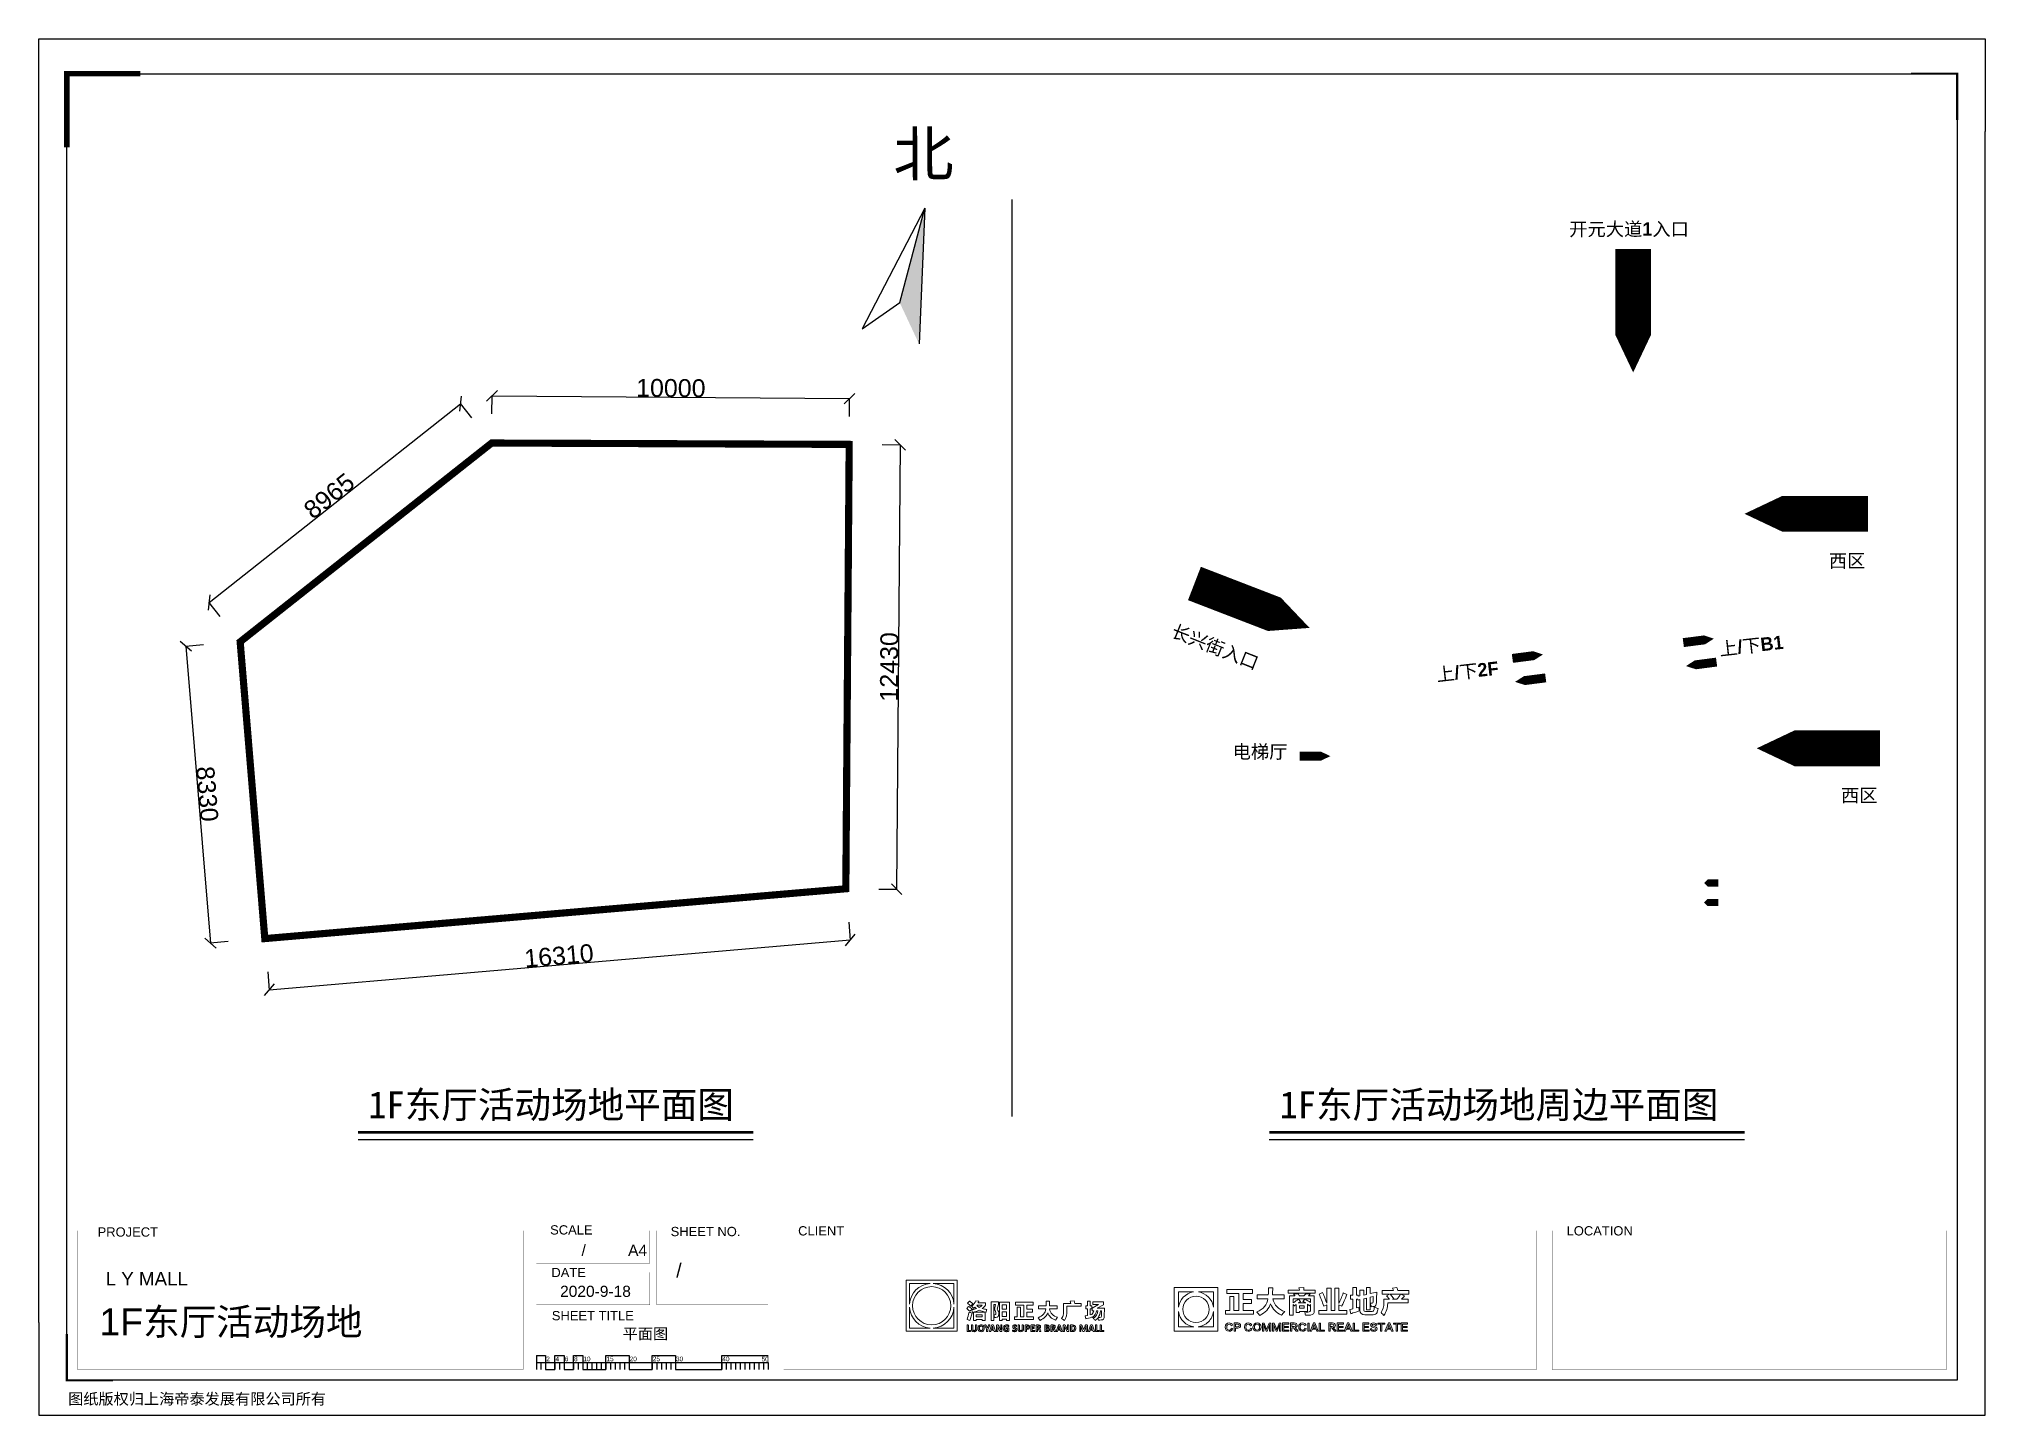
# Model space of a CAD drawing. Header units: inches. Extents: x -17552 to 36880, y -24560 to 13931.
import ezdxf
from ezdxf.enums import TextEntityAlignment as Align

# ---------------------------------------------------------------- set-up
doc = ezdxf.new("R2010")
doc.units = ezdxf.units.IN
doc.header["$MEASUREMENT"] = 0
for name, color, linetype in [('DIM', 3, 'Continuous'), ('WALL', 255, 'Continuous'), ('图层 1', 7, 'Continuous')]:
    doc.layers.add(name, color=color, linetype=linetype)
doc.styles.add('3F_2017.02$0$H1', font='swisscl.ttf')
doc.styles.get("Standard").update_dxf_attribs({"font": 'arial.ttf'})
doc.dimstyles.new('DIM-200MM', dxfattribs={"dimtxt": 200, "dimasz": 120, "dimexe": 10, "dimexo": 10, "dimgap": 0.7, "dimtad": 1, "dimdec": 0, "dimrnd": 5, "dimzin": 1, "dimdsep": 46, "dimtxsty": 'Standard', "dimblk": 'OBLIQUE', "dimcen": 0.5, "dimdle": 1, "dimclrd": 256, "dimclre": 256, "dimclrt": 7, "dimaunit": 1, "dimadec": 0, "dimazin": 0, "dimtfac": 1, "dimtdec": 0, "dimtix": 1, "dimtmove": 2, "dimatfit": 3, "dimfxl": 0, "dimtolj": 1, "dimtzin": 1, "dimarcsym": 0})

msp = doc.modelspace()

# ---------------------------------------------------------------- texts
at = {"style": '3F_2017.02$0$H1'}
msp.add_text('北', height=1239.3, rotation=0.3594, dxfattribs=at).set_placement((6345.7, 10095.3))
for s, height, p in [('PROJECT', 259.2, (-15911.3, -19568.7)), ('SCALE', 259.2, (-3254.2, -19509.6)), ('SHEET NO.', 259.2, (117.3, -19555.8)), ('CLIENT', 259.2, (3681.9, -19536.5)), ('LOCATION', 259.2, (25175.9, -19536.5)), ('A4', 311.04, (-1073.1, -20106.9)), ('DATE', 259.2, (-3218.7, -20702.7)), ('SHEET TITLE', 259.2, (-3207, -21908.3)), ('2', 129.6, (-3362.8, -23054.1)), ('4', 129.6, (-3103.6, -23054.1)), ('6', 129.6, (-2844.4, -23054.1)), ('8', 129.6, (-2585.2, -23054.1)), ('10', 129.6, (-2326, -23054.1)), ('15', 129.6, (-1678, -23054.1)), ('20', 129.6, (-1030, -23054.1)), ('25', 129.6, (-382, -23054.1)), ('30', 129.6, (266, -23054.1)), ('40', 129.6, (1562, -23054.1)), ('50', 129.6, (2659, -23058.8)), ('图纸版权归上海帝泰发展有限公司所有', 311.04, (-16734.8, -24263.5))]:
    msp.add_text(s, height=height).set_placement(p)
at = {"color": 240, "true_color": 0xed1f24, "char_height": 375, "width": 6396.416, "attachment_point": 1}
for s, insert in [('{\\fDengXian|b1|i0|c134|p2;开元大道1入口}', (25248, 8798.9)), ('{\\fDengXian|b1|i0|c134|p2;西区}', (32508.9, -479.2)), ('{\\fDengXian|b1|i0|c134|p2;电梯厅}', (15834, -5819)), ('{\\fDengXian|b1|i0|c134|p2;西区}', (32850.4, -7038.8))]:
    msp.add_mtext(s, dxfattribs=dict(at, insert=insert))
for s, insert, rotation in [('{\\fDengXian|b1|i0|c134|p2;长兴街入口}', (14226.2, -2427.5), 338.32327), ('{\\fDengXian|b1|i0|c134|p2;上/下B1}', (29423.2, -2952.7), 6.3873), ('{\\fDengXian|b1|i0|c134|p2;上/下2F}', (21509.4, -3671), 6.3873)]:
    msp.add_mtext(s, dxfattribs=dict(at, insert=insert, rotation=rotation))
at = {"attachment_point": 1}
for s, insert, char_height, width in [('{\\fSimSun|b0|i0|c134|p2;1F东厅活动场地平面图}', (-8341.7, -15505.8), 750, 11237.228), ('{\\fSimSun|b0|i0|c134|p2;1F东厅活动场地周边平面图}', (17146.7, -15505.8), 750, 12792.831), ('L Y MALL', (-15686.1, -20559.4), 375, 10212.123)]:
    msp.add_mtext(s, dxfattribs=dict(at, insert=insert, char_height=char_height, width=width))
for tag, text, p in [('/', 'AS NOTED', (-2254.3, -20102)), ('2020-9-18', '2020-7-22', (-995.4, -21254))]:
    msp.add_attdef(tag, text=text, height=311.04).set_placement(p, align=Align.RIGHT)
for tag, p, s, height in [('/', (272.8, -20707.3), 'SHEET NO.', 388.8), ('1F东厅活动场地', (-15861.7, -22326.4), '###############', 750), ('平面图', (-1224.5, -22440.1), 'SHEET-TITLE', 311.04)]:
    msp.add_attdef(tag, p, s, height=height)

# ---------------------------------------------------------------- blocks, each defined once
blk = doc.blocks.new('block 47')
at = {"layer": '图层 1', "lineweight": 0}
for points in [[(122.06, -57.89), (122.06, -56.7), (123.44, -56.7), (123.44, -52.04), (124.83, -52.04), (124.83, -56.7), (126.49, -56.7), (126.49, -51.01), (122.45, -51.01), (122.45, -49.7), (130.99, -49.7), (130.99, -51.01), (127.87, -51.01), (127.87, -53.06), (130.64, -53.06), (130.64, -54.37), (127.87, -54.37), (127.87, -56.7), (131.31, -56.7), (131.31, -57.89), (122.06, -57.89)], [(146.62, -55.95), (148.08, -55.95), (148.08, -55.2), (146.62, -55.2), (146.62, -55.95)]]:
    blk.add_lwpolyline(points, dxfattribs=at)
for points, knots in [([(132.5, -52.83), (132.5, -52.83), (132.5, -51.52), (132.5, -51.52), (132.5, -51.52), (136.22, -51.52), (136.22, -51.52), (136.27, -50.84), (136.3, -50.05), (136.3, -49.15), (136.3, -49.15), (137.72, -49.15), (137.72, -49.15), (137.72, -49.44), (137.71, -49.84), (137.68, -50.34), (137.68, -50.89), (137.67, -51.29), (137.64, -51.52), (137.64, -51.52), (141.51, -51.52), (141.51, -51.52), (141.51, -51.52), (141.51, -52.83), (141.51, -52.83), (141.51, -52.83), (137.72, -52.83), (137.72, -52.83), (138.27, -54.94), (139.59, -56.35), (141.67, -57.06), (141.2, -57.5), (140.83, -57.91), (140.57, -58.28), (138.83, -57.47), (137.64, -56.2), (137.01, -54.49), (136.48, -56.1), (135.28, -57.37), (133.41, -58.32), (133.38, -58.3), (133.33, -58.23), (133.25, -58.12), (132.91, -57.73), (132.61, -57.43), (132.34, -57.22), (134.64, -56.19), (135.89, -54.72), (136.1, -52.83), (136.1, -52.83), (132.5, -52.83), (132.5, -52.83)], [0, 0, 0, 0, 1, 1, 1, 2, 2, 2, 3, 3, 3, 4, 4, 4, 5, 5, 5, 6, 6, 6, 7, 7, 7, 8, 8, 8, 9, 9, 9, 10, 10, 10, 11, 11, 11, 12, 12, 12, 13, 13, 13, 14, 14, 14, 15, 15, 15, 16, 16, 16, 17, 17, 17, 17]), ([(142.86, -50.97), (142.86, -50.97), (142.86, -49.94), (142.86, -49.94), (142.86, -49.94), (146.58, -49.94), (146.58, -49.94), (146.58, -49.91), (146.57, -49.86), (146.54, -49.78), (146.49, -49.62), (146.43, -49.41), (146.38, -49.15), (146.38, -49.15), (147.96, -49.11), (147.96, -49.11), (147.96, -49.37), (147.99, -49.65), (148.04, -49.94), (148.04, -49.94), (151.8, -49.94), (151.8, -49.94), (151.8, -49.94), (151.8, -50.97), (151.8, -50.97), (151.8, -50.97), (142.86, -50.97), (142.86, -50.97)], [0, 0, 0, 0, 1, 1, 1, 2, 2, 2, 3, 3, 3, 4, 4, 4, 5, 5, 5, 6, 6, 6, 7, 7, 7, 8, 8, 8, 9, 9, 9, 9]), ([(143.22, -58.28), (143.22, -58.28), (143.22, -51.84), (143.22, -51.84), (143.22, -51.84), (145.08, -51.84), (145.08, -51.84), (145.02, -51.76), (144.95, -51.65), (144.84, -51.52), (144.71, -51.36), (144.62, -51.26), (144.56, -51.21), (144.56, -51.21), (146.11, -51.21), (146.11, -51.21), (146.16, -51.26), (146.24, -51.36), (146.34, -51.52), (146.45, -51.65), (146.53, -51.76), (146.58, -51.84), (146.58, -51.84), (148.08, -51.84), (148.08, -51.84), (148.13, -51.79), (148.2, -51.69), (148.28, -51.56), (148.38, -51.46), (148.5, -51.34), (148.64, -51.21), (148.64, -51.21), (150.14, -51.21), (150.14, -51.21), (149.95, -51.44), (149.76, -51.65), (149.54, -51.84), (149.54, -51.84), (151.48, -51.84), (151.48, -51.84), (151.48, -51.84), (151.48, -56.7), (151.48, -56.7), (151.48, -57.62), (151.06, -58.12), (150.22, -58.2), (149.87, -58.26), (149.32, -58.28), (148.56, -58.28), (148.48, -57.75), (148.4, -57.39), (148.32, -57.18), (148.53, -57.2), (148.89, -57.22), (149.39, -57.22), (149.94, -57.22), (150.22, -56.95), (150.22, -56.42), (150.22, -56.42), (150.22, -54.76), (150.22, -54.76), (150.22, -54.76), (149.94, -55.12), (149.94, -55.12), (149.7, -54.96), (149.47, -54.8), (149.23, -54.65), (149.23, -54.65), (149.23, -56.98), (149.23, -56.98), (149.23, -56.98), (146.62, -56.98), (146.62, -56.98), (146.62, -56.98), (146.62, -57.37), (146.62, -57.37), (146.62, -57.37), (145.43, -57.37), (145.43, -57.37), (145.43, -57.37), (145.43, -54.76), (145.43, -54.76), (145.38, -54.82), (145.29, -54.88), (145.16, -54.96), (145.02, -55.07), (144.92, -55.15), (144.84, -55.2), (144.81, -55.15), (144.73, -55.03), (144.6, -54.84), (144.73, -55), (144.7, -54.95), (144.48, -54.69), (144.48, -54.69), (144.48, -58.28), (144.48, -58.28), (144.48, -58.28), (143.22, -58.28), (143.22, -58.28)], [0, 0, 0, 0, 1, 1, 1, 2, 2, 2, 3, 3, 3, 4, 4, 4, 5, 5, 5, 6, 6, 6, 7, 7, 7, 8, 8, 8, 9, 9, 9, 10, 10, 10, 11, 11, 11, 12, 12, 12, 13, 13, 13, 14, 14, 14, 15, 15, 15, 16, 16, 16, 17, 17, 17, 18, 18, 18, 19, 19, 19, 20, 20, 20, 21, 21, 21, 22, 22, 22, 23, 23, 23, 24, 24, 24, 25, 25, 25, 26, 26, 26, 27, 27, 27, 28, 28, 28, 29, 29, 29, 30, 30, 30, 31, 31, 31, 32, 32, 32, 33, 33, 33, 33]), ([(155.68, -54.25), (155.68, -54.25), (155.68, -49.31), (155.68, -49.31), (155.68, -49.31), (157.06, -49.31), (157.06, -49.31), (157.06, -49.31), (157.06, -56.7), (157.06, -56.7), (157.06, -56.7), (158.25, -56.7), (158.25, -56.7), (158.25, -56.7), (158.25, -49.31), (158.25, -49.31), (158.25, -49.31), (159.59, -49.31), (159.59, -49.31), (159.59, -49.31), (159.59, -54.37), (159.59, -54.37), (160.12, -53.37), (160.62, -52.19), (161.09, -50.85), (161.09, -50.85), (162.32, -51.36), (162.32, -51.36), (162.06, -52.02), (161.59, -53.09), (160.94, -54.57), (160.8, -54.88), (160.7, -55.12), (160.62, -55.28), (160.62, -55.28), (159.59, -54.8), (159.59, -54.8), (159.59, -54.8), (159.59, -56.7), (159.59, -56.7), (159.59, -56.7), (162.32, -56.7), (162.32, -56.7), (162.32, -56.7), (162.32, -57.89), (162.32, -57.89), (162.32, -57.89), (153.03, -57.89), (153.03, -57.89), (153.03, -57.89), (153.03, -56.7), (153.03, -56.7), (153.03, -56.7), (155.68, -56.7), (155.68, -56.7), (155.68, -56.7), (155.68, -54.84), (155.68, -54.84), (155.68, -54.84), (154.61, -55.28), (154.61, -55.28), (154.11, -53.8), (153.59, -52.46), (153.07, -51.25), (153.07, -51.25), (154.21, -50.73), (154.21, -50.73), (154.29, -50.94), (154.43, -51.27), (154.61, -51.72), (154.87, -52.3), (155.23, -53.14), (155.68, -54.25)], [0, 0, 0, 0, 1, 1, 1, 2, 2, 2, 3, 3, 3, 4, 4, 4, 5, 5, 5, 6, 6, 6, 7, 7, 7, 8, 8, 8, 9, 9, 9, 10, 10, 10, 11, 11, 11, 12, 12, 12, 13, 13, 13, 14, 14, 14, 15, 15, 15, 16, 16, 16, 17, 17, 17, 18, 18, 18, 19, 19, 19, 20, 20, 20, 21, 21, 21, 22, 22, 22, 23, 23, 23, 24, 24, 24, 24]), ([(168.73, -51.36), (168.73, -51.36), (168.73, -49.11), (168.73, -49.11), (168.73, -49.11), (169.99, -49.11), (169.99, -49.11), (169.99, -49.11), (169.99, -51.05), (169.99, -51.05), (169.99, -51.05), (172.17, -50.57), (172.17, -50.57), (172.17, -51.07), (172.15, -51.72), (172.13, -52.51), (172.1, -53.01), (172.09, -53.54), (172.09, -54.09), (172.06, -54.8), (171.81, -55.23), (171.34, -55.36), (171.02, -55.38), (170.69, -55.42), (170.35, -55.48), (170.27, -55.05), (170.16, -54.65), (170.03, -54.25), (170.27, -54.25), (170.47, -54.25), (170.63, -54.25), (170.84, -54.22), (170.94, -54.09), (170.94, -53.85), (170.97, -53.46), (170.98, -52.85), (170.98, -52.04), (170.98, -52.04), (169.99, -52.27), (169.99, -52.27), (169.99, -52.27), (169.99, -56.5), (169.99, -56.5), (169.99, -56.5), (168.73, -56.5), (168.73, -56.5), (168.73, -56.5), (168.73, -52.59), (168.73, -52.59), (168.73, -52.59), (167.86, -52.79), (167.86, -52.79), (167.86, -52.79), (167.86, -56.54), (167.86, -56.54), (167.88, -56.86), (168.1, -57.03), (168.49, -57.06), (168.49, -57.06), (170.31, -57.06), (170.31, -57.06), (170.86, -57.06), (171.17, -56.91), (171.22, -56.62), (171.3, -56.28), (171.35, -55.91), (171.38, -55.52), (171.59, -55.62), (171.86, -55.74), (172.21, -55.87), (172.42, -55.95), (172.58, -56.02), (172.68, -56.07), (172.52, -56.7), (172.39, -57.12), (172.29, -57.33), (172.05, -57.83), (171.61, -58.08), (170.98, -58.08), (170.98, -58.08), (168.21, -58.08), (168.21, -58.08), (167.16, -58.08), (166.62, -57.62), (166.59, -56.7), (166.59, -56.7), (166.59, -53.1), (166.59, -53.1), (166.59, -53.1), (166, -53.26), (166, -53.26), (166, -53.26), (165.92, -52.95), (165.92, -52.95), (165.92, -52.95), (165.49, -52.95), (165.49, -52.95), (165.49, -52.95), (165.49, -55.79), (165.49, -55.79), (165.78, -55.71), (166.05, -55.63), (166.32, -55.55), (166.29, -55.82), (166.29, -56.25), (166.32, -56.86), (166.08, -56.94), (165.74, -57.06), (165.29, -57.22), (164.52, -57.43), (163.94, -57.61), (163.55, -57.77), (163.55, -57.77), (163.31, -56.42), (163.31, -56.42), (163.63, -56.35), (163.93, -56.27), (164.22, -56.19), (164.22, -56.19), (164.22, -52.95), (164.22, -52.95), (164.22, -52.95), (163.51, -52.95), (163.51, -52.95), (163.51, -52.95), (163.51, -51.64), (163.51, -51.64), (163.51, -51.64), (164.22, -51.64), (164.22, -51.64), (164.22, -51.64), (164.22, -49.11), (164.22, -49.11), (164.22, -49.11), (165.49, -49.11), (165.49, -49.11), (165.49, -49.11), (165.49, -51.64), (165.49, -51.64), (165.49, -51.64), (166.04, -51.64), (166.04, -51.64), (166.04, -51.64), (166.04, -52), (166.04, -52), (166.04, -52), (166.59, -51.84), (166.59, -51.84), (166.59, -51.84), (166.59, -49.94), (166.59, -49.94), (166.59, -49.94), (167.86, -49.94), (167.86, -49.94), (167.86, -49.94), (167.86, -51.56), (167.86, -51.56), (167.86, -51.56), (168.73, -51.36), (168.73, -51.36)], [0, 0, 0, 0, 1, 1, 1, 2, 2, 2, 3, 3, 3, 4, 4, 4, 5, 5, 5, 6, 6, 6, 7, 7, 7, 8, 8, 8, 9, 9, 9, 10, 10, 10, 11, 11, 11, 12, 12, 12, 13, 13, 13, 14, 14, 14, 15, 15, 15, 16, 16, 16, 17, 17, 17, 18, 18, 18, 19, 19, 19, 20, 20, 20, 21, 21, 21, 22, 22, 22, 23, 23, 23, 24, 24, 24, 25, 25, 25, 26, 26, 26, 27, 27, 27, 28, 28, 28, 29, 29, 29, 30, 30, 30, 31, 31, 31, 32, 32, 32, 33, 33, 33, 34, 34, 34, 35, 35, 35, 36, 36, 36, 37, 37, 37, 38, 38, 38, 39, 39, 39, 40, 40, 40, 41, 41, 41, 42, 42, 42, 43, 43, 43, 44, 44, 44, 45, 45, 45, 46, 46, 46, 47, 47, 47, 48, 48, 48, 49, 49, 49, 50, 50, 50, 51, 51, 51, 52, 52, 52, 53, 53, 53, 53]), ([(174.58, -54.25), (174.58, -54.25), (174.58, -52.99), (174.58, -52.99), (174.58, -52.99), (176.4, -52.99), (176.4, -52.99), (176.38, -52.96), (176.34, -52.92), (176.28, -52.87), (176.1, -52.63), (175.82, -52.3), (175.45, -51.88), (175.45, -51.88), (176.44, -51.29), (176.44, -51.29), (176.44, -51.29), (173.95, -51.29), (173.95, -51.29), (173.95, -51.29), (173.95, -50.1), (173.95, -50.1), (173.95, -50.1), (177.71, -50.1), (177.71, -50.1), (177.68, -50.02), (177.64, -49.9), (177.59, -49.74), (177.51, -49.53), (177.44, -49.39), (177.39, -49.31), (177.39, -49.31), (178.89, -49.07), (178.89, -49.07), (178.97, -49.47), (179.06, -49.81), (179.17, -50.1), (179.17, -50.1), (182.81, -50.1), (182.81, -50.1), (182.81, -50.1), (182.81, -51.29), (182.81, -51.29), (182.81, -51.29), (180.2, -51.29), (180.2, -51.29), (180.2, -51.29), (181.42, -51.88), (181.42, -51.88), (181.03, -52.35), (180.7, -52.72), (180.43, -52.99), (180.43, -52.99), (182.65, -52.99), (182.65, -52.99), (182.65, -52.99), (182.65, -54.17), (182.65, -54.17), (182.65, -54.17), (175.81, -54.17), (175.81, -54.17), (175.81, -54.17), (175.81, -54.41), (175.81, -54.41), (175.81, -55.75), (175.4, -57.08), (174.58, -58.4), (174.35, -58.14), (174.02, -57.81), (173.6, -57.41), (174.2, -56.41), (174.53, -55.36), (174.58, -54.25)], [0, 0, 0, 0, 1, 1, 1, 2, 2, 2, 3, 3, 3, 4, 4, 4, 5, 5, 5, 6, 6, 6, 7, 7, 7, 8, 8, 8, 9, 9, 9, 10, 10, 10, 11, 11, 11, 12, 12, 12, 13, 13, 13, 14, 14, 14, 15, 15, 15, 16, 16, 16, 17, 17, 17, 18, 18, 18, 19, 19, 19, 20, 20, 20, 21, 21, 21, 22, 22, 22, 23, 23, 23, 24, 24, 24, 24]), ([(177.83, -52.71), (177.83, -52.71), (177.35, -52.99), (177.35, -52.99), (177.35, -52.99), (178.89, -52.99), (178.89, -52.99), (179.29, -52.48), (179.68, -51.92), (180.08, -51.29), (180.08, -51.29), (176.64, -51.29), (176.64, -51.29), (176.74, -51.39), (176.9, -51.58), (177.11, -51.84), (177.4, -52.21), (177.64, -52.5), (177.83, -52.71)], [0, 0, 0, 0, 1, 1, 1, 2, 2, 2, 3, 3, 3, 4, 4, 4, 5, 5, 5, 6, 6, 6, 6]), ([(146.26, -52.91), (146.26, -52.91), (146.94, -53.66), (146.94, -53.66), (146.7, -53.87), (146.45, -54.05), (146.18, -54.21), (146.18, -54.21), (148.64, -54.21), (148.64, -54.21), (148.48, -54.13), (148.27, -54), (148, -53.82), (147.87, -53.74), (147.78, -53.68), (147.73, -53.66), (147.73, -53.66), (148.36, -52.95), (148.36, -52.95), (148.99, -53.29), (149.61, -53.66), (150.22, -54.05), (150.22, -54.05), (150.22, -52.87), (150.22, -52.87), (150.22, -52.87), (144.48, -52.87), (144.48, -52.87), (144.48, -52.87), (144.48, -54.17), (144.48, -54.17), (144.8, -53.96), (145.24, -53.66), (145.79, -53.26), (146, -53.1), (146.16, -52.99), (146.26, -52.91)], [0, 0, 0, 0, 1, 1, 1, 2, 2, 2, 3, 3, 3, 4, 4, 4, 5, 5, 5, 6, 6, 6, 7, 7, 7, 8, 8, 8, 9, 9, 9, 10, 10, 10, 11, 11, 11, 12, 12, 12, 12])]:
    blk.add_open_spline(points, degree=3, knots=knots, dxfattribs=at)
blk = doc.blocks.new('block 48')
at = {"layer": '图层 1', "lineweight": 0}
for points in [[(141.43, -63.17), (143.09, -63.17), (143.09, -63.54), (140.99, -63.54), (140.99, -60.84), (143.02, -60.84), (143.02, -61.25), (141.43, -61.25), (141.43, -61.96), (142.93, -61.96), (142.93, -62.35), (141.43, -62.35), (141.43, -63.17)], [(149.29, -60.86), (149.73, -60.86), (149.73, -63.54), (149.29, -63.54), (149.29, -60.86)], [(152.3, -63.54), (152.05, -62.89), (150.84, -62.89), (150.57, -63.54), (150.1, -63.54), (151.23, -60.84), (151.66, -60.84), (152.78, -63.54), (152.3, -63.54)], [(153.09, -60.86), (153.54, -60.86), (153.54, -63.17), (154.89, -63.17), (154.89, -63.54), (153.09, -63.54), (153.09, -60.86)], [(159.52, -63.17), (161.18, -63.17), (161.18, -63.54), (159.08, -63.54), (159.08, -60.84), (161.12, -60.84), (161.12, -61.25), (159.52, -61.25), (159.52, -61.96), (161.03, -61.96), (161.03, -62.35), (159.52, -62.35), (159.52, -63.17)], [(163.61, -63.54), (163.35, -62.89), (162.15, -62.89), (161.87, -63.54), (161.41, -63.54), (162.54, -60.84), (162.96, -60.84), (164.09, -63.54), (163.61, -63.54)], [(164.4, -60.86), (164.85, -60.86), (164.85, -63.17), (166.2, -63.17), (166.2, -63.54), (164.4, -63.54), (164.4, -60.86)], [(168, -63.17), (169.66, -63.17), (169.66, -63.54), (167.56, -63.54), (167.56, -60.84), (169.59, -60.84), (169.59, -61.25), (168, -61.25), (168, -61.96), (169.5, -61.96), (169.5, -62.35), (168, -62.35), (168, -63.17)], [(174.81, -61.25), (173.91, -61.25), (173.91, -63.54), (173.47, -63.54), (173.47, -61.25), (172.56, -61.25), (172.56, -60.86), (174.81, -60.86), (174.81, -61.25)], [(177.12, -63.54), (176.86, -62.89), (175.65, -62.89), (175.38, -63.54), (174.91, -63.54), (176.04, -60.84), (176.47, -60.84), (177.6, -63.54), (177.12, -63.54)], [(179.95, -61.25), (179.06, -61.25), (179.06, -63.54), (178.62, -63.54), (178.62, -61.25), (177.71, -61.25), (177.71, -60.86), (179.95, -60.86), (179.95, -61.25)], [(180.77, -63.17), (182.43, -63.17), (182.43, -63.54), (180.33, -63.54), (180.33, -60.84), (182.37, -60.84), (182.37, -61.25), (180.77, -61.25), (180.77, -61.96), (182.28, -61.96), (182.28, -62.35), (180.77, -62.35), (180.77, -63.17)]]:
    blk.add_lwpolyline(points, dxfattribs=at)
for points, knots in [([(124.4, -61.6), (124.4, -61.6), (123.93, -61.73), (123.93, -61.73), (123.81, -61.4), (123.58, -61.23), (123.25, -61.21), (122.74, -61.23), (122.47, -61.57), (122.44, -62.21), (122.45, -62.86), (122.71, -63.19), (123.22, -63.21), (123.63, -63.22), (123.88, -63), (123.97, -62.57), (123.97, -62.57), (124.45, -62.69), (124.45, -62.69), (124.3, -63.29), (123.89, -63.59), (123.23, -63.58), (122.41, -63.57), (121.99, -63.11), (121.97, -62.21), (121.99, -61.3), (122.42, -60.83), (123.27, -60.81), (123.81, -60.81), (124.19, -61.08), (124.4, -61.6)], [0, 0, 0, 0, 1, 1, 1, 2, 2, 2, 3, 3, 3, 4, 4, 4, 5, 5, 5, 6, 6, 6, 7, 7, 7, 8, 8, 8, 9, 9, 9, 10, 10, 10, 10]), ([(126.08, -62.51), (126.08, -62.51), (125.35, -62.51), (125.35, -62.51), (125.35, -62.51), (125.35, -63.54), (125.35, -63.54), (125.35, -63.54), (124.9, -63.54), (124.9, -63.54), (124.9, -63.54), (124.9, -60.84), (124.9, -60.84), (124.9, -60.84), (126.1, -60.84), (126.1, -60.84), (126.69, -60.87), (127.01, -61.14), (127.05, -61.66), (127.04, -62.22), (126.72, -62.5), (126.08, -62.51)], [0, 0, 0, 0, 1, 1, 1, 2, 2, 2, 3, 3, 3, 4, 4, 4, 5, 5, 5, 6, 6, 6, 7, 7, 7, 7]), ([(126.04, -61.25), (126.04, -61.25), (125.35, -61.25), (125.35, -61.25), (125.35, -61.25), (125.35, -62.12), (125.35, -62.12), (125.35, -62.12), (126.04, -62.12), (126.04, -62.12), (126.41, -62.12), (126.6, -61.97), (126.6, -61.66), (126.58, -61.39), (126.39, -61.26), (126.04, -61.25)], [0, 0, 0, 0, 1, 1, 1, 2, 2, 2, 3, 3, 3, 4, 4, 4, 5, 5, 5, 5]), ([(130.77, -61.6), (130.77, -61.6), (130.3, -61.73), (130.3, -61.73), (130.18, -61.4), (129.95, -61.23), (129.62, -61.21), (129.11, -61.23), (128.84, -61.57), (128.81, -62.21), (128.82, -62.86), (129.08, -63.19), (129.59, -63.21), (130, -63.22), (130.25, -63), (130.34, -62.57), (130.34, -62.57), (130.82, -62.69), (130.82, -62.69), (130.67, -63.29), (130.26, -63.59), (129.6, -63.58), (128.78, -63.57), (128.36, -63.11), (128.34, -62.21), (128.36, -61.3), (128.79, -60.83), (129.64, -60.81), (130.18, -60.81), (130.55, -61.08), (130.77, -61.6)], [0, 0, 0, 0, 1, 1, 1, 2, 2, 2, 3, 3, 3, 4, 4, 4, 5, 5, 5, 6, 6, 6, 7, 7, 7, 8, 8, 8, 9, 9, 9, 10, 10, 10, 10]), ([(132.51, -60.81), (133.34, -60.86), (133.78, -61.32), (133.84, -62.19), (133.81, -63.09), (133.36, -63.56), (132.49, -63.58), (131.64, -63.54), (131.2, -63.08), (131.16, -62.21), (131.21, -61.32), (131.66, -60.85), (132.51, -60.81)], [0, 0, 0, 0, 1, 1, 1, 2, 2, 2, 3, 3, 3, 4, 4, 4, 4]), ([(132.47, -63.22), (133.05, -63.19), (133.35, -62.86), (133.37, -62.21), (133.33, -61.58), (133.04, -61.25), (132.5, -61.19), (131.95, -61.24), (131.65, -61.58), (131.62, -62.21), (131.64, -62.84), (131.93, -63.18), (132.47, -63.22)], [0, 0, 0, 0, 1, 1, 1, 2, 2, 2, 3, 3, 3, 4, 4, 4, 4]), ([(136.5, -60.86), (136.5, -60.86), (137.03, -60.86), (137.03, -60.86), (137.03, -60.86), (137.03, -63.54), (137.03, -63.54), (137.03, -63.54), (136.62, -63.54), (136.62, -63.54), (136.62, -63.54), (136.62, -61.95), (136.62, -61.95), (136.62, -61.82), (136.63, -61.62), (136.66, -61.36), (136.66, -61.36), (136.64, -61.36), (136.64, -61.36), (136.61, -61.52), (136.56, -61.67), (136.49, -61.83), (136.49, -61.83), (135.83, -63.54), (135.83, -63.54), (135.83, -63.54), (135.52, -63.54), (135.52, -63.54), (135.52, -63.54), (134.84, -61.83), (134.84, -61.83), (134.78, -61.66), (134.73, -61.5), (134.7, -61.36), (134.7, -61.36), (134.68, -61.36), (134.68, -61.36), (134.7, -61.56), (134.71, -61.76), (134.71, -61.95), (134.71, -61.95), (134.71, -63.54), (134.71, -63.54), (134.71, -63.54), (134.31, -63.54), (134.31, -63.54), (134.31, -63.54), (134.31, -60.86), (134.31, -60.86), (134.31, -60.86), (134.84, -60.86), (134.84, -60.86), (134.84, -60.86), (135.57, -62.67), (135.57, -62.67), (135.58, -62.72), (135.6, -62.79), (135.65, -62.89), (135.65, -62.94), (135.66, -62.97), (135.67, -62.99), (135.71, -62.86), (135.75, -62.76), (135.79, -62.67), (135.79, -62.67), (136.5, -60.86), (136.5, -60.86)], [0, 0, 0, 0, 1, 1, 1, 2, 2, 2, 3, 3, 3, 4, 4, 4, 5, 5, 5, 6, 6, 6, 7, 7, 7, 8, 8, 8, 9, 9, 9, 10, 10, 10, 11, 11, 11, 12, 12, 12, 13, 13, 13, 14, 14, 14, 15, 15, 15, 16, 16, 16, 17, 17, 17, 18, 18, 18, 19, 19, 19, 20, 20, 20, 21, 21, 21, 22, 22, 22, 22]), ([(139.84, -60.86), (139.84, -60.86), (140.37, -60.86), (140.37, -60.86), (140.37, -60.86), (140.37, -63.54), (140.37, -63.54), (140.37, -63.54), (139.96, -63.54), (139.96, -63.54), (139.96, -63.54), (139.96, -61.95), (139.96, -61.95), (139.96, -61.82), (139.97, -61.62), (140, -61.36), (140, -61.36), (139.98, -61.36), (139.98, -61.36), (139.95, -61.52), (139.9, -61.67), (139.83, -61.83), (139.83, -61.83), (139.17, -63.54), (139.17, -63.54), (139.17, -63.54), (138.85, -63.54), (138.85, -63.54), (138.85, -63.54), (138.18, -61.83), (138.18, -61.83), (138.12, -61.66), (138.07, -61.5), (138.04, -61.36), (138.04, -61.36), (138.02, -61.36), (138.02, -61.36), (138.04, -61.56), (138.05, -61.76), (138.05, -61.95), (138.05, -61.95), (138.05, -63.54), (138.05, -63.54), (138.05, -63.54), (137.65, -63.54), (137.65, -63.54), (137.65, -63.54), (137.65, -60.86), (137.65, -60.86), (137.65, -60.86), (138.18, -60.86), (138.18, -60.86), (138.18, -60.86), (138.91, -62.67), (138.91, -62.67), (138.92, -62.72), (138.94, -62.79), (138.98, -62.89), (138.99, -62.94), (139, -62.97), (139.01, -62.99), (139.05, -62.86), (139.09, -62.76), (139.13, -62.67), (139.13, -62.67), (139.84, -60.86), (139.84, -60.86)], [0, 0, 0, 0, 1, 1, 1, 2, 2, 2, 3, 3, 3, 4, 4, 4, 5, 5, 5, 6, 6, 6, 7, 7, 7, 8, 8, 8, 9, 9, 9, 10, 10, 10, 11, 11, 11, 12, 12, 12, 13, 13, 13, 14, 14, 14, 15, 15, 15, 16, 16, 16, 17, 17, 17, 18, 18, 18, 19, 19, 19, 20, 20, 20, 21, 21, 21, 22, 22, 22, 22]), ([(146.09, -63.54), (146.09, -63.54), (145.49, -63.54), (145.49, -63.54), (145.49, -63.54), (144.58, -62.4), (144.58, -62.4), (144.58, -62.4), (144.04, -62.4), (144.04, -62.4), (144.04, -62.4), (144.04, -63.54), (144.04, -63.54), (144.04, -63.54), (143.6, -63.54), (143.6, -63.54), (143.6, -63.54), (143.6, -60.84), (143.6, -60.84), (143.6, -60.84), (144.86, -60.84), (144.86, -60.84), (145.46, -60.86), (145.78, -61.12), (145.8, -61.61), (145.8, -62.05), (145.57, -62.31), (145.09, -62.38), (145.09, -62.38), (146.09, -63.54), (146.09, -63.54)], [0, 0, 0, 0, 1, 1, 1, 2, 2, 2, 3, 3, 3, 4, 4, 4, 5, 5, 5, 6, 6, 6, 7, 7, 7, 8, 8, 8, 9, 9, 9, 10, 10, 10, 10]), ([(144.04, -61.25), (144.04, -61.25), (144.04, -62), (144.04, -62), (144.04, -62), (144.78, -62), (144.78, -62), (145.17, -62), (145.36, -61.87), (145.35, -61.6), (145.34, -61.37), (145.15, -61.26), (144.78, -61.25), (144.78, -61.25), (144.04, -61.25), (144.04, -61.25)], [0, 0, 0, 0, 1, 1, 1, 2, 2, 2, 3, 3, 3, 4, 4, 4, 5, 5, 5, 5]), ([(148.74, -61.6), (148.74, -61.6), (148.27, -61.73), (148.27, -61.73), (148.15, -61.4), (147.92, -61.23), (147.59, -61.21), (147.08, -61.23), (146.81, -61.57), (146.78, -62.21), (146.79, -62.86), (147.05, -63.19), (147.56, -63.21), (147.97, -63.22), (148.22, -63), (148.31, -62.57), (148.31, -62.57), (148.79, -62.69), (148.79, -62.69), (148.64, -63.29), (148.23, -63.59), (147.57, -63.58), (146.75, -63.57), (146.33, -63.11), (146.31, -62.21), (146.33, -61.3), (146.76, -60.83), (147.61, -60.81), (148.15, -60.81), (148.53, -61.08), (148.74, -61.6)], [0, 0, 0, 0, 1, 1, 1, 2, 2, 2, 3, 3, 3, 4, 4, 4, 5, 5, 5, 6, 6, 6, 7, 7, 7, 8, 8, 8, 9, 9, 9, 10, 10, 10, 10]), ([(150.99, -62.51), (150.99, -62.51), (151.89, -62.51), (151.89, -62.51), (151.89, -62.51), (151.53, -61.56), (151.53, -61.56), (151.48, -61.45), (151.46, -61.36), (151.46, -61.3), (151.46, -61.3), (151.45, -61.3), (151.45, -61.3), (151.44, -61.38), (151.41, -61.46), (151.37, -61.56), (151.37, -61.56), (150.99, -62.51), (150.99, -62.51)], [0, 0, 0, 0, 1, 1, 1, 2, 2, 2, 3, 3, 3, 4, 4, 4, 5, 5, 5, 6, 6, 6, 6]), ([(158.75, -63.54), (158.75, -63.54), (158.16, -63.54), (158.16, -63.54), (158.16, -63.54), (157.25, -62.4), (157.25, -62.4), (157.25, -62.4), (156.7, -62.4), (156.7, -62.4), (156.7, -62.4), (156.7, -63.54), (156.7, -63.54), (156.7, -63.54), (156.26, -63.54), (156.26, -63.54), (156.26, -63.54), (156.26, -60.84), (156.26, -60.84), (156.26, -60.84), (157.52, -60.84), (157.52, -60.84), (158.13, -60.86), (158.44, -61.12), (158.47, -61.61), (158.47, -62.05), (158.23, -62.31), (157.75, -62.38), (157.75, -62.38), (158.75, -63.54), (158.75, -63.54)], [0, 0, 0, 0, 1, 1, 1, 2, 2, 2, 3, 3, 3, 4, 4, 4, 5, 5, 5, 6, 6, 6, 7, 7, 7, 8, 8, 8, 9, 9, 9, 10, 10, 10, 10]), ([(156.7, -61.25), (156.7, -61.25), (156.7, -62), (156.7, -62), (156.7, -62), (157.44, -62), (157.44, -62), (157.83, -62), (158.02, -61.87), (158.01, -61.6), (158, -61.37), (157.81, -61.26), (157.44, -61.25), (157.44, -61.25), (156.7, -61.25), (156.7, -61.25)], [0, 0, 0, 0, 1, 1, 1, 2, 2, 2, 3, 3, 3, 4, 4, 4, 5, 5, 5, 5]), ([(162.3, -62.51), (162.3, -62.51), (163.2, -62.51), (163.2, -62.51), (163.2, -62.51), (162.83, -61.56), (162.83, -61.56), (162.79, -61.45), (162.77, -61.36), (162.77, -61.3), (162.77, -61.3), (162.76, -61.3), (162.76, -61.3), (162.75, -61.38), (162.72, -61.46), (162.68, -61.56), (162.68, -61.56), (162.3, -62.51), (162.3, -62.51)], [0, 0, 0, 0, 1, 1, 1, 2, 2, 2, 3, 3, 3, 4, 4, 4, 5, 5, 5, 6, 6, 6, 6]), ([(172.21, -61.55), (172.21, -61.55), (171.75, -61.67), (171.75, -61.67), (171.67, -61.35), (171.48, -61.19), (171.16, -61.19), (170.79, -61.19), (170.61, -61.32), (170.6, -61.56), (170.56, -61.73), (170.77, -61.86), (171.21, -61.93), (171.94, -62.07), (172.3, -62.36), (172.28, -62.8), (172.26, -63.31), (171.91, -63.57), (171.23, -63.58), (170.56, -63.61), (170.16, -63.33), (170.04, -62.75), (170.04, -62.75), (170.48, -62.62), (170.48, -62.62), (170.52, -63.02), (170.77, -63.21), (171.22, -63.19), (171.62, -63.19), (171.82, -63.06), (171.82, -62.79), (171.85, -62.59), (171.63, -62.45), (171.14, -62.35), (170.44, -62.21), (170.1, -61.95), (170.13, -61.56), (170.16, -61.07), (170.49, -60.82), (171.14, -60.81), (171.73, -60.81), (172.09, -61.06), (172.21, -61.55)], [0, 0, 0, 0, 1, 1, 1, 2, 2, 2, 3, 3, 3, 4, 4, 4, 5, 5, 5, 6, 6, 6, 7, 7, 7, 8, 8, 8, 9, 9, 9, 10, 10, 10, 11, 11, 11, 12, 12, 12, 13, 13, 13, 14, 14, 14, 14]), ([(175.81, -62.51), (175.81, -62.51), (176.7, -62.51), (176.7, -62.51), (176.7, -62.51), (176.34, -61.56), (176.34, -61.56), (176.3, -61.45), (176.28, -61.36), (176.28, -61.3), (176.28, -61.3), (176.26, -61.3), (176.26, -61.3), (176.25, -61.38), (176.23, -61.46), (176.18, -61.56), (176.18, -61.56), (175.81, -62.51), (175.81, -62.51)], [0, 0, 0, 0, 1, 1, 1, 2, 2, 2, 3, 3, 3, 4, 4, 4, 5, 5, 5, 6, 6, 6, 6])]:
    blk.add_open_spline(points, degree=3, knots=knots, dxfattribs=at)
blk = doc.blocks.new('block 46')
at = {"layer": '图层 1', "lineweight": 0}
for points, knots in [([(105, -49.05), (109.78, -49.05), (114.56, -49.05), (119.34, -49.05), (119.54, -49.05), (119.54, -49.05), (119.54, -49.24), (119.54, -51.05), (119.55, -52.86), (119.53, -54.66), (119.51, -57.37), (119.53, -60.08), (119.52, -62.79), (119.52, -63.01), (119.53, -63.23), (119.54, -63.45), (119.54, -63.5), (119.54, -63.54), (119.52, -63.59), (114.71, -63.59), (109.9, -63.59), (105.09, -63.59), (105.02, -63.59), (105, -63.57), (105, -63.5), (105, -58.68), (105, -53.87), (105, -49.05)], [0, 0, 0, 0, 1, 1, 1, 2, 2, 2, 3, 3, 3, 4, 4, 4, 5, 5, 5, 6, 6, 6, 7, 7, 7, 8, 8, 8, 9, 9, 9, 9]), ([(111.48, -50.54), (111.45, -50.54), (111.42, -50.54), (111.4, -50.54), (109.81, -50.54), (108.21, -50.54), (106.62, -50.54), (106.48, -50.54), (106.48, -50.54), (106.48, -50.69), (106.48, -52.3), (106.48, -53.92), (106.48, -55.53), (106.48, -55.54), (106.48, -55.56), (106.48, -55.57), (106.48, -55.58), (106.47, -55.6), (106.49, -55.6), (106.78, -53.21), (108.66, -50.95), (111.48, -50.54)], [0, 0, 0, 0, 1, 1, 1, 2, 2, 2, 3, 3, 3, 4, 4, 4, 5, 5, 5, 6, 6, 6, 7, 7, 7, 7]), ([(113.06, -50.54), (115.65, -50.92), (117.7, -52.98), (118.04, -55.59), (118.04, -55.56), (118.04, -55.52), (118.04, -55.49), (118.04, -53.89), (118.04, -52.3), (118.04, -50.7), (118.04, -50.54), (118.04, -50.54), (117.89, -50.54), (116.31, -50.54), (114.73, -50.54), (113.15, -50.54), (113.12, -50.54), (113.09, -50.54), (113.06, -50.54)], [0, 0, 0, 0, 1, 1, 1, 2, 2, 2, 3, 3, 3, 4, 4, 4, 5, 5, 5, 6, 6, 6, 6]), ([(111.59, -62.11), (108.97, -61.79), (106.83, -59.75), (106.48, -57.03), (106.48, -57.06), (106.48, -57.09), (106.48, -57.12), (106.48, -58.73), (106.48, -60.34), (106.48, -61.95), (106.48, -62.1), (106.48, -62.1), (106.63, -62.1), (107.74, -62.1), (108.86, -62.1), (109.98, -62.1), (110.07, -62.1), (110.16, -62.09), (110.25, -62.1), (110.7, -62.13), (111.15, -62.1), (111.59, -62.11)], [0, 0, 0, 0, 1, 1, 1, 2, 2, 2, 3, 3, 3, 4, 4, 4, 5, 5, 5, 6, 6, 6, 7, 7, 7, 7]), ([(116.63, -56.33), (116.65, -53.99), (114.76, -51.96), (112.29, -51.95), (109.8, -51.93), (107.92, -53.93), (107.89, -56.26), (107.86, -58.67), (109.79, -60.69), (112.26, -60.7), (114.71, -60.7), (116.65, -58.7), (116.63, -56.33)], [0, 0, 0, 0, 1, 1, 1, 2, 2, 2, 3, 3, 3, 4, 4, 4, 4]), ([(118.04, -57.03), (117.86, -58.36), (117.31, -59.5), (116.36, -60.44), (115.41, -61.38), (114.27, -61.93), (112.94, -62.11), (112.98, -62.11), (113.01, -62.11), (113.04, -62.11), (114.66, -62.11), (116.27, -62.11), (117.89, -62.11), (118.04, -62.11), (118.04, -62.11), (118.04, -61.95), (118.04, -60.34), (118.04, -58.74), (118.04, -57.13), (118.04, -57.1), (118.04, -57.06), (118.04, -57.03)], [0, 0, 0, 0, 1, 1, 1, 2, 2, 2, 3, 3, 3, 4, 4, 4, 5, 5, 5, 6, 6, 6, 7, 7, 7, 7])]:
    blk.add_open_spline(points, degree=3, knots=knots, dxfattribs=at)
at = {"layer": '图层 1'}
for name in ['block 47', 'block 48']:
    blk.add_blockref(name, (0, 0), dxfattribs=at)
blk = doc.blocks.new('_Oblique')
at = {"color": 0, "linetype": 'ByBlock', "lineweight": -2}
blk.add_line((-0.5, -0.5), (0.5, 0.5), dxfattribs=at)
blk = doc.blocks.new('*D42')
at = {"layer": 'DEFPOINTS', "color": 0, "transparency": 16777216}
for p in [(5016, -9839), (-11234, -11233), (5139, -11271)]:
    blk.add_point(p, dxfattribs=at)
at = {"layer": 'DIM', "lineweight": -2, "transparency": 16777216}
for p, q in [((5096, -10773), (5139, -11281)), ((-11113, -12665), (5140, -11271)), ((-11154, -12167), (-11111, -12675))]:
    blk.add_line(p, q, dxfattribs=at)
at = {"layer": 'DIM', "lineweight": -2, "transparency": 16777216, "xscale": 300, "yscale": 300, "zscale": 300}
for p, rotation in [((5139, -11271), 4.902385991342793), ((-11112, -12665), 184.9023859913428)]:
    blk.add_blockref('_Oblique', p, dxfattribs=dict(at, rotation=rotation))
at = {"layer": 'DIM', "color": 7, "transparency": 16777216, "insert": (-3008, -11713), "char_height": 500, "attachment_point": 5, "rotation": 4.9024}
blk.add_mtext('\\A1;16310', dxfattribs=at)
blk = doc.blocks.new('*D43')
at = {"layer": 'DEFPOINTS', "color": 0, "transparency": 16777216}
for p in [(5111, 2590), (5016, -9839), (6438, -9850)]:
    blk.add_point(p, dxfattribs=at)
at = {"layer": 'DIM', "lineweight": -2, "transparency": 16777216}
for p, q in [((6033, 2583), (6543, 2579)), ((6533, 2580), (6438, -9851)), ((5938, -9846), (6448, -9850))]:
    blk.add_line(p, q, dxfattribs=at)
at = {"layer": 'DIM', "lineweight": -2, "transparency": 16777216, "xscale": 300, "yscale": 300, "zscale": 300}
for p, rotation in [((6533, 2579), 89.56318125361574), ((6438, -9850), 269.5631812536158)]:
    blk.add_blockref('_Oblique', p, dxfattribs=dict(at, rotation=rotation))
at = {"layer": 'DIM', "color": 7, "transparency": 16777216, "insert": (6230, -3634), "char_height": 500, "attachment_point": 5, "rotation": 89.5632}
blk.add_mtext('\\A1;12430', dxfattribs=at)
blk = doc.blocks.new('*D44')
at = {"layer": 'DEFPOINTS', "color": 0, "transparency": 16777216}
for p in [(-11924, -2932), (-12754, -11359), (-11234, -11233)]:
    blk.add_point(p, dxfattribs=at)
at = {"layer": 'DIM', "lineweight": -2, "transparency": 16777216}
for p, q in [((-12945, -3017), (-13453, -3059)), ((-13443, -3057), (-12754, -11360)), ((-12255, -11318), (-12764, -11360))]:
    blk.add_line(p, q, dxfattribs=at)
at = {"layer": 'DIM', "lineweight": -2, "transparency": 16777216, "xscale": 300, "yscale": 300, "zscale": 300}
for p, rotation in [((-13443, -3058), 94.74702864978494), ((-12754, -11359), 274.7470286497849)]:
    blk.add_blockref('_Oblique', p, dxfattribs=dict(at, rotation=rotation))
at = {"layer": 'DIM', "color": 7, "transparency": 16777216, "insert": (-12843, -7187), "char_height": 500, "attachment_point": 5, "rotation": 274.747}
blk.add_mtext('\\A1;8330', dxfattribs=at)
blk = doc.blocks.new('*D45')
at = {"layer": 'DEFPOINTS', "color": 0, "transparency": 16777216}
for p in [(-5758, 3728), (-4889, 2628), (-11924, -2932)]:
    blk.add_point(p, dxfattribs=at)
at = {"layer": 'DIM', "lineweight": -2, "transparency": 16777216}
for p, q in [((-12794, -1833), (-5758, 3728)), ((-5448, 3336), (-5765, 3736)), ((-12483, -2225), (-12799, -1824))]:
    blk.add_line(p, q, dxfattribs=at)
at = {"layer": 'DIM', "lineweight": -2, "transparency": 16777216, "xscale": 300, "yscale": 300, "zscale": 300}
for p, rotation in [((-5758, 3728), 38.32340045864804), ((-12793, -1832), 218.323400458648)]:
    blk.add_blockref('_Oblique', p, dxfattribs=dict(at, rotation=rotation))
at = {"layer": 'DIM', "color": 7, "transparency": 16777216, "insert": (-9434, 1149), "char_height": 500, "attachment_point": 5, "rotation": 38.3234}
blk.add_mtext('\\A1;8965', dxfattribs=at)
blk = doc.blocks.new('*D46')
at = {"layer": 'DEFPOINTS', "color": 0, "transparency": 16777216}
for p in [(5120, 3869), (-4889, 2628), (5110, 2552)]:
    blk.add_point(p, dxfattribs=at)
at = {"layer": 'DIM', "lineweight": -2, "transparency": 16777216}
for p, q in [((-4883, 3446), (-4879, 3956)), ((-4880, 3946), (5121, 3869)), ((5117, 3369), (5120, 3879))]:
    blk.add_line(p, q, dxfattribs=at)
at = {"layer": 'DIM', "lineweight": -2, "transparency": 16777216, "xscale": 300, "yscale": 300, "zscale": 300}
for p, rotation in [((-4879, 3946), 179.5631812536158), ((5120, 3869), 359.5631812536158)]:
    blk.add_blockref('_Oblique', p, dxfattribs=dict(at, rotation=rotation))
at = {"layer": 'DIM', "color": 7, "transparency": 16777216, "insert": (122, 4164), "char_height": 500, "attachment_point": 5, "rotation": 359.5632}
blk.add_mtext('\\A1;10000', dxfattribs=at)
blk = doc.blocks.new('block 4')
at = {"layer": '图层 1', "lineweight": 0}
blk.add_lwpolyline([(-69.88, -96.84), (-86.81, -96.84), (-86.81, -113.77), (-69.88, -113.77), (-69.88, -96.84)], dxfattribs=at)
for points, knots in [([(-85.74, -97.91), (-85.74, -97.91), (-78.86, -97.91), (-78.86, -97.91), (-82.54, -98.16), (-85.49, -101.11), (-85.74, -104.79), (-85.74, -104.79), (-85.74, -97.91), (-85.74, -97.91)], [0, 0, 0, 0, 1, 1, 1, 2, 2, 2, 3, 3, 3, 3]), ([(-84.68, -105.3), (-84.68, -101.81), (-81.84, -98.97), (-78.35, -98.97), (-74.85, -98.97), (-72.01, -101.81), (-72.01, -105.3), (-72.01, -108.8), (-74.85, -111.64), (-78.35, -111.64), (-81.84, -111.64), (-84.68, -108.8), (-84.68, -105.3)], [0, 0, 0, 0, 1, 1, 1, 2, 2, 2, 3, 3, 3, 4, 4, 4, 4]), ([(-70.96, -104.8), (-71.2, -101.11), (-74.16, -98.16), (-77.84, -97.91), (-77.84, -97.91), (-70.96, -97.91), (-70.96, -97.91), (-70.96, -97.91), (-70.96, -104.8), (-70.96, -104.8)], [0, 0, 0, 0, 1, 1, 1, 2, 2, 2, 3, 3, 3, 3]), ([(-85.74, -112.7), (-85.74, -112.7), (-85.74, -105.81), (-85.74, -105.81), (-85.49, -109.49), (-82.54, -112.44), (-78.85, -112.7), (-78.85, -112.7), (-85.74, -112.7), (-85.74, -112.7)], [0, 0, 0, 0, 1, 1, 1, 2, 2, 2, 3, 3, 3, 3]), ([(-70.96, -112.7), (-70.96, -112.7), (-77.84, -112.7), (-77.84, -112.7), (-74.16, -112.44), (-71.2, -109.49), (-70.96, -105.81), (-70.96, -105.81), (-70.96, -112.7), (-70.96, -112.7)], [0, 0, 0, 0, 1, 1, 1, 2, 2, 2, 3, 3, 3, 3])]:
    blk.add_open_spline(points, degree=3, knots=knots, dxfattribs=at)
blk = doc.blocks.new('block 5')
at = {"layer": '图层 1', "lineweight": 0}
for points in [[(-64.53, -110.17), (-64.53, -107.45), (-60.63, -107.45), (-60.63, -110.17), (-61.57, -110.17), (-61.57, -109.82), (-63.56, -109.82), (-63.56, -110.17), (-64.53, -110.17)], [(-63.56, -108.31), (-63.56, -109.01), (-61.57, -109.01), (-61.57, -108.31), (-63.56, -108.31)]]:
    blk.add_lwpolyline(points, dxfattribs=at)
for points, knots in [([(-65.67, -107.15), (-65.74, -107.08), (-65.85, -106.97), (-66.02, -106.83), (-66.34, -106.54), (-66.57, -106.32), (-66.72, -106.18), (-66.72, -106.18), (-66.1, -105.51), (-66.1, -105.51), (-65.76, -105.74), (-65.37, -106.04), (-64.94, -106.4), (-64.94, -106.4), (-65.67, -107.15), (-65.67, -107.15)], [0, 0, 0, 0, 1, 1, 1, 2, 2, 2, 3, 3, 3, 4, 4, 4, 5, 5, 5, 5]), ([(-65.67, -110.14), (-65.67, -110.14), (-66.63, -109.82), (-66.63, -109.82), (-66.42, -109.22), (-66.19, -108.42), (-65.93, -107.42), (-65.67, -107.53), (-65.35, -107.62), (-64.99, -107.71), (-64.99, -107.71), (-65.67, -110.14), (-65.67, -110.14)], [0, 0, 0, 0, 1, 1, 1, 2, 2, 2, 3, 3, 3, 4, 4, 4, 4]), ([(-65.4, -105.43), (-65.79, -105.05), (-66.15, -104.73), (-66.47, -104.46), (-66.47, -104.46), (-65.83, -103.76), (-65.83, -103.76), (-65.77, -103.79), (-65.69, -103.85), (-65.58, -103.94), (-65.33, -104.14), (-65.04, -104.38), (-64.7, -104.67), (-64.7, -104.67), (-65.4, -105.43), (-65.4, -105.43)], [0, 0, 0, 0, 1, 1, 1, 2, 2, 2, 3, 3, 3, 4, 4, 4, 5, 5, 5, 5]), ([(-60.33, -107.42), (-61.27, -107.26), (-62.01, -107.05), (-62.57, -106.8), (-63.14, -107.05), (-63.89, -107.28), (-64.8, -107.5), (-64.88, -107.21), (-64.97, -106.92), (-65.07, -106.61), (-65.04, -106.61), (-64.99, -106.6), (-64.94, -106.58), (-64.4, -106.48), (-63.93, -106.36), (-63.54, -106.23), (-63.7, -106.09), (-63.86, -105.93), (-64.02, -105.75), (-64.06, -105.79), (-64.1, -105.83), (-64.16, -105.88), (-64.19, -105.94), (-64.29, -106.04), (-64.45, -106.18), (-64.54, -106.09), (-64.68, -105.95), (-64.86, -105.75), (-64.95, -105.62), (-65.02, -105.53), (-65.07, -105.48), (-64.44, -104.91), (-64.01, -104.3), (-63.75, -103.68), (-63.75, -103.68), (-62.7, -103.76), (-62.7, -103.76), (-62.74, -103.85), (-62.8, -103.97), (-62.89, -104.13), (-62.93, -104.21), (-62.95, -104.26), (-62.97, -104.29), (-62.97, -104.29), (-60.52, -104.29), (-60.52, -104.29), (-60.52, -104.29), (-60.52, -105.13), (-60.52, -105.13), (-60.85, -105.56), (-61.2, -105.93), (-61.6, -106.23), (-61.17, -106.36), (-60.67, -106.46), (-60.09, -106.53), (-60.11, -106.62), (-60.14, -106.76), (-60.2, -106.96), (-60.25, -107.18), (-60.3, -107.33), (-60.33, -107.42)], [0, 0, 0, 0, 1, 1, 1, 2, 2, 2, 3, 3, 3, 4, 4, 4, 5, 5, 5, 6, 6, 6, 7, 7, 7, 8, 8, 8, 9, 9, 9, 10, 10, 10, 11, 11, 11, 12, 12, 12, 13, 13, 13, 14, 14, 14, 15, 15, 15, 16, 16, 16, 17, 17, 17, 18, 18, 18, 19, 19, 19, 20, 20, 20, 20]), ([(-61.65, -105.1), (-61.65, -105.1), (-63.43, -105.1), (-63.43, -105.1), (-63.2, -105.39), (-62.91, -105.63), (-62.57, -105.83), (-62.23, -105.63), (-61.92, -105.39), (-61.65, -105.1)], [0, 0, 0, 0, 1, 1, 1, 2, 2, 2, 3, 3, 3, 3])]:
    blk.add_open_spline(points, degree=3, knots=knots, dxfattribs=at)
blk = doc.blocks.new('block 6')
at = {"layer": '图层 1', "lineweight": 0}
for points in [[(-55.92, -110.14), (-55.92, -104.08), (-52.58, -104.08), (-52.58, -110.14), (-53.55, -110.14), (-53.55, -109.71), (-54.95, -109.71), (-54.95, -110.14), (-55.92, -110.14)], [(-54.95, -104.99), (-54.95, -106.45), (-53.55, -106.45), (-53.55, -104.99), (-54.95, -104.99)], [(-54.95, -107.34), (-54.95, -108.85), (-53.55, -108.85), (-53.55, -107.34), (-54.95, -107.34)]]:
    blk.add_lwpolyline(points, dxfattribs=at)
for points, knots in [([(-58.61, -110.14), (-58.61, -110.14), (-58.61, -104), (-58.61, -104), (-58.61, -104), (-56.22, -104), (-56.22, -104), (-56.22, -104), (-56.22, -104.86), (-56.22, -104.86), (-56.22, -104.86), (-56.68, -106.48), (-56.68, -106.48), (-56.28, -106.92), (-56.09, -107.44), (-56.11, -108.01), (-56.09, -108.76), (-56.42, -109.17), (-57.08, -109.22), (-57.21, -109.24), (-57.35, -109.25), (-57.51, -109.25), (-57.51, -109.23), (-57.52, -109.2), (-57.54, -109.14), (-57.57, -108.93), (-57.63, -108.68), (-57.7, -108.41), (-57.7, -108.41), (-57.7, -110.14), (-57.7, -110.14), (-57.7, -110.14), (-58.61, -110.14), (-58.61, -110.14)], [0, 0, 0, 0, 1, 1, 1, 2, 2, 2, 3, 3, 3, 4, 4, 4, 5, 5, 5, 6, 6, 6, 7, 7, 7, 8, 8, 8, 9, 9, 9, 10, 10, 10, 11, 11, 11, 11]), ([(-57.7, -104.86), (-57.7, -104.86), (-57.7, -108.31), (-57.7, -108.31), (-57.56, -108.31), (-57.45, -108.31), (-57.38, -108.31), (-57.16, -108.33), (-57.05, -108.17), (-57.05, -107.85), (-57.05, -107.4), (-57.22, -106.97), (-57.56, -106.56), (-57.56, -106.56), (-57.16, -104.86), (-57.16, -104.86), (-57.16, -104.86), (-57.7, -104.86), (-57.7, -104.86)], [0, 0, 0, 0, 1, 1, 1, 2, 2, 2, 3, 3, 3, 4, 4, 4, 5, 5, 5, 6, 6, 6, 6])]:
    blk.add_open_spline(points, degree=3, knots=knots, dxfattribs=at)
blk = doc.blocks.new('block 7')
at = {"layer": '图层 1', "lineweight": 0}
for points, knots in [([(-27.31, -106.34), (-27.31, -106.34), (-27.31, -105.37), (-27.31, -105.37), (-27.31, -105.37), (-26.75, -105.37), (-26.75, -105.37), (-26.75, -105.37), (-26.75, -103.73), (-26.75, -103.73), (-26.75, -103.73), (-25.78, -103.73), (-25.78, -103.73), (-25.78, -103.73), (-25.78, -105.37), (-25.78, -105.37), (-25.78, -105.37), (-25.27, -105.37), (-25.27, -105.37), (-25.27, -105.37), (-25.27, -106.34), (-25.27, -106.34), (-25.27, -106.34), (-25.78, -106.34), (-25.78, -106.34), (-25.78, -106.34), (-25.78, -108.28), (-25.78, -108.28), (-25.78, -108.28), (-25.32, -108.15), (-25.32, -108.15), (-25.32, -108.15), (-25.32, -108.2), (-25.32, -108.2), (-24.94, -107.8), (-24.69, -107.39), (-24.57, -106.96), (-24.57, -106.96), (-25.16, -106.96), (-25.16, -106.96), (-25.16, -106.96), (-25.16, -106.07), (-25.16, -106.07), (-25.16, -106.07), (-23.01, -104.89), (-23.01, -104.89), (-23.01, -104.89), (-24.94, -104.89), (-24.94, -104.89), (-24.94, -104.89), (-24.94, -104.03), (-24.94, -104.03), (-24.94, -104.03), (-21.44, -104.03), (-21.44, -104.03), (-21.44, -104.03), (-21.44, -105.02), (-21.44, -105.02), (-21.44, -105.02), (-23.49, -106.13), (-23.49, -106.13), (-23.49, -106.13), (-21.09, -106.13), (-21.09, -106.13), (-21.09, -106.13), (-21.17, -108.79), (-21.17, -108.79), (-21.16, -109.6), (-21.49, -110), (-22.17, -110), (-22.42, -110.04), (-22.73, -110.06), (-23.09, -110.06), (-23.1, -110), (-23.12, -109.91), (-23.14, -109.79), (-23.19, -109.54), (-23.23, -109.37), (-23.25, -109.28), (-23.48, -109.56), (-23.79, -109.87), (-24.16, -110.19), (-24.36, -109.94), (-24.58, -109.71), (-24.81, -109.49), (-23.93, -108.85), (-23.41, -108), (-23.25, -106.96), (-23.25, -106.96), (-23.68, -106.96), (-23.68, -106.96), (-23.89, -107.84), (-24.35, -108.59), (-25.05, -109.22), (-25.05, -109.22), (-25.27, -108.95), (-25.27, -108.95), (-25.27, -109.01), (-25.27, -109.07), (-25.27, -109.14), (-26.11, -109.3), (-26.78, -109.46), (-27.29, -109.63), (-27.29, -109.63), (-27.45, -108.68), (-27.45, -108.68), (-27.45, -108.68), (-26.75, -108.52), (-26.75, -108.52), (-26.75, -108.52), (-26.75, -106.34), (-26.75, -106.34), (-26.75, -106.34), (-27.31, -106.34), (-27.31, -106.34)], [0, 0, 0, 0, 1, 1, 1, 2, 2, 2, 3, 3, 3, 4, 4, 4, 5, 5, 5, 6, 6, 6, 7, 7, 7, 8, 8, 8, 9, 9, 9, 10, 10, 10, 11, 11, 11, 12, 12, 12, 13, 13, 13, 14, 14, 14, 15, 15, 15, 16, 16, 16, 17, 17, 17, 18, 18, 18, 19, 19, 19, 20, 20, 20, 21, 21, 21, 22, 22, 22, 23, 23, 23, 24, 24, 24, 25, 25, 25, 26, 26, 26, 27, 27, 27, 28, 28, 28, 29, 29, 29, 30, 30, 30, 31, 31, 31, 32, 32, 32, 33, 33, 33, 34, 34, 34, 35, 35, 35, 36, 36, 36, 37, 37, 37, 38, 38, 38, 38]), ([(-22.01, -106.96), (-22.01, -106.96), (-22.36, -106.96), (-22.36, -106.96), (-22.5, -107.88), (-22.77, -108.61), (-23.17, -109.17), (-23.08, -109.19), (-22.95, -109.19), (-22.79, -109.17), (-22.7, -109.17), (-22.63, -109.17), (-22.57, -109.17), (-22.23, -109.21), (-22.07, -109.03), (-22.09, -108.63), (-22.07, -108.47), (-22.05, -108.13), (-22.04, -107.61), (-22.02, -107.3), (-22.01, -107.09), (-22.01, -106.96)], [0, 0, 0, 0, 1, 1, 1, 2, 2, 2, 3, 3, 3, 4, 4, 4, 5, 5, 5, 6, 6, 6, 7, 7, 7, 7])]:
    blk.add_open_spline(points, degree=3, knots=knots, dxfattribs=at)
blk = doc.blocks.new('block 9')
at = {"layer": '图层 1', "lineweight": 0}
blk.add_open_spline([(-65.44, -113.67), (-65.44, -113.71), (-65.44, -113.74), (-65.45, -113.76), (-65.45, -113.78), (-65.45, -113.8), (-65.46, -113.82), (-65.47, -113.83), (-65.47, -113.84), (-65.48, -113.85), (-65.49, -113.86), (-65.5, -113.86), (-65.51, -113.86), (-65.51, -113.86), (-66.51, -113.86), (-66.51, -113.86), (-66.55, -113.86), (-66.58, -113.85), (-66.6, -113.83), (-66.63, -113.8), (-66.64, -113.77), (-66.64, -113.72), (-66.64, -113.72), (-66.64, -111.74), (-66.64, -111.74), (-66.64, -111.73), (-66.64, -111.72), (-66.63, -111.71), (-66.62, -111.7), (-66.61, -111.7), (-66.59, -111.69), (-66.58, -111.68), (-66.55, -111.68), (-66.52, -111.68), (-66.5, -111.67), (-66.46, -111.67), (-66.42, -111.67), (-66.37, -111.67), (-66.34, -111.67), (-66.31, -111.68), (-66.28, -111.68), (-66.26, -111.68), (-66.24, -111.69), (-66.23, -111.7), (-66.21, -111.7), (-66.21, -111.71), (-66.2, -111.72), (-66.2, -111.73), (-66.2, -111.74), (-66.2, -111.74), (-66.2, -113.49), (-66.2, -113.49), (-66.2, -113.49), (-65.51, -113.49), (-65.51, -113.49), (-65.5, -113.49), (-65.49, -113.5), (-65.48, -113.5), (-65.47, -113.51), (-65.47, -113.52), (-65.46, -113.53), (-65.45, -113.55), (-65.45, -113.57), (-65.45, -113.59), (-65.44, -113.61), (-65.44, -113.64), (-65.44, -113.67)], degree=3, knots=[0, 0, 0, 0, 1, 1, 1, 2, 2, 2, 3, 3, 3, 4, 4, 4, 5, 5, 5, 6, 6, 6, 7, 7, 7, 8, 8, 8, 9, 9, 9, 10, 10, 10, 11, 11, 11, 12, 12, 12, 13, 13, 13, 14, 14, 14, 15, 15, 15, 16, 16, 16, 17, 17, 17, 18, 18, 18, 19, 19, 19, 20, 20, 20, 21, 21, 21, 22, 22, 22, 22], dxfattribs=at)
blk = doc.blocks.new('block 10')
at = {"layer": '图层 1', "lineweight": 0}
blk.add_open_spline([(-63.42, -113.05), (-63.42, -113.18), (-63.44, -113.3), (-63.48, -113.41), (-63.52, -113.51), (-63.58, -113.6), (-63.65, -113.67), (-63.73, -113.75), (-63.82, -113.8), (-63.94, -113.84), (-64.05, -113.88), (-64.18, -113.9), (-64.32, -113.9), (-64.46, -113.9), (-64.58, -113.88), (-64.69, -113.85), (-64.8, -113.81), (-64.89, -113.76), (-64.97, -113.69), (-65.04, -113.62), (-65.1, -113.54), (-65.14, -113.43), (-65.18, -113.33), (-65.2, -113.21), (-65.2, -113.07), (-65.2, -113.07), (-65.2, -111.74), (-65.2, -111.74), (-65.2, -111.73), (-65.2, -111.72), (-65.19, -111.71), (-65.18, -111.7), (-65.17, -111.7), (-65.15, -111.69), (-65.14, -111.68), (-65.11, -111.68), (-65.08, -111.68), (-65.06, -111.67), (-65.02, -111.67), (-64.98, -111.67), (-64.93, -111.67), (-64.9, -111.67), (-64.87, -111.68), (-64.84, -111.68), (-64.82, -111.68), (-64.8, -111.69), (-64.79, -111.7), (-64.77, -111.7), (-64.77, -111.71), (-64.76, -111.72), (-64.76, -111.73), (-64.76, -111.74), (-64.76, -111.74), (-64.76, -113.03), (-64.76, -113.03), (-64.76, -113.11), (-64.75, -113.19), (-64.72, -113.25), (-64.7, -113.32), (-64.67, -113.37), (-64.63, -113.41), (-64.59, -113.45), (-64.55, -113.48), (-64.49, -113.5), (-64.43, -113.52), (-64.37, -113.53), (-64.3, -113.53), (-64.23, -113.53), (-64.17, -113.52), (-64.12, -113.5), (-64.06, -113.48), (-64.02, -113.45), (-63.98, -113.41), (-63.94, -113.37), (-63.91, -113.32), (-63.89, -113.26), (-63.87, -113.2), (-63.86, -113.13), (-63.86, -113.05), (-63.86, -113.05), (-63.86, -111.74), (-63.86, -111.74), (-63.86, -111.73), (-63.85, -111.72), (-63.85, -111.71), (-63.84, -111.7), (-63.83, -111.7), (-63.81, -111.69), (-63.8, -111.68), (-63.77, -111.68), (-63.74, -111.68), (-63.72, -111.67), (-63.68, -111.67), (-63.64, -111.67), (-63.59, -111.67), (-63.56, -111.67), (-63.53, -111.68), (-63.5, -111.68), (-63.48, -111.68), (-63.47, -111.69), (-63.45, -111.7), (-63.44, -111.7), (-63.43, -111.71), (-63.42, -111.72), (-63.42, -111.73), (-63.42, -111.74), (-63.42, -111.74), (-63.42, -113.05), (-63.42, -113.05)], degree=3, knots=[0, 0, 0, 0, 1, 1, 1, 2, 2, 2, 3, 3, 3, 4, 4, 4, 5, 5, 5, 6, 6, 6, 7, 7, 7, 8, 8, 8, 9, 9, 9, 10, 10, 10, 11, 11, 11, 12, 12, 12, 13, 13, 13, 14, 14, 14, 15, 15, 15, 16, 16, 16, 17, 17, 17, 18, 18, 18, 19, 19, 19, 20, 20, 20, 21, 21, 21, 22, 22, 22, 23, 23, 23, 24, 24, 24, 25, 25, 25, 26, 26, 26, 27, 27, 27, 28, 28, 28, 29, 29, 29, 30, 30, 30, 31, 31, 31, 32, 32, 32, 33, 33, 33, 34, 34, 34, 35, 35, 35, 36, 36, 36, 36], dxfattribs=at)
blk = doc.blocks.new('block 11')
at = {"layer": '图层 1', "lineweight": 0}
for points in [[(-60.92, -112.75), (-60.92, -112.93), (-60.94, -113.09), (-60.99, -113.23), (-61.03, -113.37), (-61.1, -113.49), (-61.19, -113.59), (-61.28, -113.69), (-61.39, -113.77), (-61.52, -113.82), (-61.65, -113.87), (-61.8, -113.9), (-61.97, -113.9), (-62.14, -113.9), (-62.29, -113.88), (-62.41, -113.83), (-62.54, -113.79), (-62.64, -113.72), (-62.73, -113.63), (-62.81, -113.54), (-62.88, -113.42), (-62.92, -113.28), (-62.96, -113.14), (-62.98, -112.98), (-62.98, -112.78), (-62.98, -112.61), (-62.96, -112.45), (-62.91, -112.31), (-62.87, -112.17), (-62.8, -112.05), (-62.71, -111.95), (-62.62, -111.85), (-62.52, -111.77), (-62.38, -111.72), (-62.25, -111.67), (-62.1, -111.64), (-61.93, -111.64), (-61.76, -111.64), (-61.62, -111.67), (-61.49, -111.71), (-61.37, -111.75), (-61.26, -111.82), (-61.18, -111.91), (-61.09, -112), (-61.03, -112.12), (-60.98, -112.25), (-60.94, -112.39), (-60.92, -112.56), (-60.92, -112.75)], [(-61.38, -112.77), (-61.38, -112.65), (-61.39, -112.55), (-61.41, -112.46), (-61.43, -112.36), (-61.46, -112.28), (-61.5, -112.22), (-61.55, -112.15), (-61.6, -112.1), (-61.67, -112.06), (-61.75, -112.02), (-61.84, -112.01), (-61.94, -112.01), (-62.05, -112.01), (-62.14, -112.03), (-62.22, -112.07), (-62.29, -112.11), (-62.35, -112.16), (-62.39, -112.23), (-62.44, -112.3), (-62.47, -112.38), (-62.49, -112.47), (-62.51, -112.56), (-62.52, -112.66), (-62.52, -112.76), (-62.52, -112.88), (-62.51, -112.99), (-62.49, -113.08), (-62.47, -113.18), (-62.44, -113.26), (-62.4, -113.33), (-62.36, -113.39), (-62.3, -113.44), (-62.23, -113.48), (-62.16, -113.52), (-62.06, -113.53), (-61.96, -113.53), (-61.85, -113.53), (-61.76, -113.51), (-61.68, -113.47), (-61.61, -113.43), (-61.55, -113.38), (-61.51, -113.31), (-61.46, -113.24), (-61.43, -113.16), (-61.41, -113.06), (-61.39, -112.97), (-61.38, -112.87), (-61.38, -112.77)]]:
    blk.add_open_spline(points, degree=3, knots=[0, 0, 0, 0, 1, 1, 1, 2, 2, 2, 3, 3, 3, 4, 4, 4, 5, 5, 5, 6, 6, 6, 7, 7, 7, 8, 8, 8, 9, 9, 9, 10, 10, 10, 11, 11, 11, 12, 12, 12, 13, 13, 13, 14, 14, 14, 15, 15, 15, 16, 16, 16, 16], dxfattribs=at)
blk = doc.blocks.new('block 12')
at = {"layer": '图层 1', "lineweight": 0}
blk.add_open_spline([(-59.71, -113.03), (-59.71, -113.03), (-59.71, -113.8), (-59.71, -113.8), (-59.71, -113.81), (-59.71, -113.82), (-59.72, -113.83), (-59.73, -113.84), (-59.74, -113.85), (-59.75, -113.85), (-59.77, -113.86), (-59.79, -113.86), (-59.82, -113.86), (-59.85, -113.87), (-59.89, -113.87), (-59.93, -113.87), (-59.97, -113.87), (-60.01, -113.87), (-60.04, -113.86), (-60.07, -113.86), (-60.09, -113.86), (-60.11, -113.85), (-60.12, -113.85), (-60.14, -113.84), (-60.14, -113.83), (-60.15, -113.82), (-60.15, -113.81), (-60.15, -113.8), (-60.15, -113.8), (-60.15, -113.03), (-60.15, -113.03), (-60.15, -113.03), (-60.75, -111.85), (-60.75, -111.85), (-60.77, -111.81), (-60.78, -111.77), (-60.79, -111.75), (-60.8, -111.73), (-60.79, -111.71), (-60.78, -111.7), (-60.77, -111.69), (-60.74, -111.68), (-60.71, -111.68), (-60.67, -111.67), (-60.62, -111.67), (-60.56, -111.67), (-60.51, -111.67), (-60.47, -111.67), (-60.44, -111.68), (-60.41, -111.68), (-60.38, -111.68), (-60.37, -111.69), (-60.35, -111.69), (-60.33, -111.7), (-60.33, -111.71), (-60.32, -111.72), (-60.31, -111.74), (-60.3, -111.75), (-60.3, -111.75), (-60.06, -112.29), (-60.06, -112.29), (-60.04, -112.34), (-60.01, -112.39), (-59.99, -112.45), (-59.97, -112.51), (-59.94, -112.57), (-59.92, -112.63), (-59.92, -112.63), (-59.92, -112.63), (-59.92, -112.63), (-59.9, -112.57), (-59.87, -112.51), (-59.85, -112.45), (-59.83, -112.4), (-59.81, -112.34), (-59.78, -112.29), (-59.78, -112.29), (-59.55, -111.76), (-59.55, -111.76), (-59.54, -111.74), (-59.53, -111.73), (-59.53, -111.71), (-59.52, -111.7), (-59.5, -111.7), (-59.49, -111.69), (-59.47, -111.68), (-59.45, -111.68), (-59.42, -111.68), (-59.39, -111.67), (-59.35, -111.67), (-59.3, -111.67), (-59.24, -111.67), (-59.19, -111.67), (-59.15, -111.68), (-59.12, -111.68), (-59.09, -111.69), (-59.08, -111.7), (-59.07, -111.71), (-59.06, -111.73), (-59.07, -111.75), (-59.08, -111.77), (-59.09, -111.81), (-59.11, -111.85), (-59.11, -111.85), (-59.71, -113.03), (-59.71, -113.03)], degree=3, knots=[0, 0, 0, 0, 1, 1, 1, 2, 2, 2, 3, 3, 3, 4, 4, 4, 5, 5, 5, 6, 6, 6, 7, 7, 7, 8, 8, 8, 9, 9, 9, 10, 10, 10, 11, 11, 11, 12, 12, 12, 13, 13, 13, 14, 14, 14, 15, 15, 15, 16, 16, 16, 17, 17, 17, 18, 18, 18, 19, 19, 19, 20, 20, 20, 21, 21, 21, 22, 22, 22, 23, 23, 23, 24, 24, 24, 25, 25, 25, 26, 26, 26, 27, 27, 27, 28, 28, 28, 29, 29, 29, 30, 30, 30, 31, 31, 31, 32, 32, 32, 33, 33, 33, 34, 34, 34, 35, 35, 35, 35], dxfattribs=at)
blk = doc.blocks.new('block 13')
at = {"layer": '图层 1', "lineweight": 0}
blk.add_lwpolyline([(-58.24, -112.1), (-58.24, -112.1), (-58.55, -113.02), (-57.93, -113.02), (-58.24, -112.1)], dxfattribs=at)
blk.add_open_spline([(-57.24, -113.69), (-57.23, -113.74), (-57.22, -113.77), (-57.21, -113.79), (-57.21, -113.81), (-57.21, -113.83), (-57.23, -113.84), (-57.24, -113.86), (-57.26, -113.86), (-57.29, -113.87), (-57.32, -113.87), (-57.37, -113.87), (-57.42, -113.87), (-57.48, -113.87), (-57.52, -113.87), (-57.56, -113.87), (-57.59, -113.87), (-57.61, -113.86), (-57.63, -113.86), (-57.65, -113.85), (-57.66, -113.85), (-57.66, -113.84), (-57.67, -113.83), (-57.68, -113.82), (-57.68, -113.8), (-57.68, -113.8), (-57.83, -113.36), (-57.83, -113.36), (-57.83, -113.36), (-58.65, -113.36), (-58.65, -113.36), (-58.65, -113.36), (-58.78, -113.79), (-58.78, -113.79), (-58.79, -113.8), (-58.79, -113.82), (-58.8, -113.83), (-58.81, -113.84), (-58.82, -113.85), (-58.84, -113.85), (-58.85, -113.86), (-58.88, -113.86), (-58.91, -113.87), (-58.94, -113.87), (-58.97, -113.87), (-59.02, -113.87), (-59.07, -113.87), (-59.11, -113.87), (-59.14, -113.86), (-59.17, -113.86), (-59.19, -113.85), (-59.2, -113.84), (-59.22, -113.83), (-59.22, -113.81), (-59.22, -113.79), (-59.21, -113.76), (-59.2, -113.73), (-59.19, -113.69), (-59.19, -113.69), (-58.52, -111.76), (-58.52, -111.76), (-58.51, -111.74), (-58.5, -111.72), (-58.5, -111.71), (-58.49, -111.7), (-58.47, -111.69), (-58.45, -111.69), (-58.43, -111.68), (-58.41, -111.68), (-58.37, -111.67), (-58.34, -111.67), (-58.29, -111.67), (-58.23, -111.67), (-58.17, -111.67), (-58.11, -111.67), (-58.08, -111.67), (-58.04, -111.68), (-58.01, -111.68), (-57.98, -111.69), (-57.96, -111.69), (-57.95, -111.7), (-57.94, -111.71), (-57.93, -111.73), (-57.92, -111.74), (-57.91, -111.76), (-57.91, -111.76), (-57.24, -113.69), (-57.24, -113.69)], degree=3, knots=[0, 0, 0, 0, 1, 1, 1, 2, 2, 2, 3, 3, 3, 4, 4, 4, 5, 5, 5, 6, 6, 6, 7, 7, 7, 8, 8, 8, 9, 9, 9, 10, 10, 10, 11, 11, 11, 12, 12, 12, 13, 13, 13, 14, 14, 14, 15, 15, 15, 16, 16, 16, 17, 17, 17, 18, 18, 18, 19, 19, 19, 20, 20, 20, 21, 21, 21, 22, 22, 22, 23, 23, 23, 24, 24, 24, 25, 25, 25, 26, 26, 26, 27, 27, 27, 28, 28, 28, 29, 29, 29, 29], dxfattribs=at)
blk = doc.blocks.new('block 14')
at = {"layer": '图层 1', "lineweight": 0}
blk.add_open_spline([(-55.07, -113.7), (-55.07, -113.73), (-55.07, -113.75), (-55.08, -113.77), (-55.09, -113.79), (-55.1, -113.81), (-55.12, -113.82), (-55.13, -113.84), (-55.15, -113.85), (-55.17, -113.85), (-55.19, -113.86), (-55.21, -113.86), (-55.24, -113.86), (-55.24, -113.86), (-55.42, -113.86), (-55.42, -113.86), (-55.46, -113.86), (-55.5, -113.86), (-55.53, -113.85), (-55.55, -113.84), (-55.58, -113.83), (-55.61, -113.81), (-55.63, -113.79), (-55.65, -113.76), (-55.68, -113.72), (-55.7, -113.69), (-55.72, -113.64), (-55.75, -113.59), (-55.75, -113.59), (-56.29, -112.57), (-56.29, -112.57), (-56.32, -112.51), (-56.36, -112.44), (-56.39, -112.37), (-56.42, -112.3), (-56.45, -112.23), (-56.48, -112.17), (-56.48, -112.17), (-56.48, -112.17), (-56.48, -112.17), (-56.48, -112.25), (-56.47, -112.33), (-56.47, -112.41), (-56.47, -112.49), (-56.47, -112.57), (-56.47, -112.66), (-56.47, -112.66), (-56.47, -113.8), (-56.47, -113.8), (-56.47, -113.81), (-56.47, -113.82), (-56.48, -113.83), (-56.48, -113.84), (-56.49, -113.84), (-56.51, -113.85), (-56.52, -113.86), (-56.54, -113.86), (-56.57, -113.86), (-56.59, -113.87), (-56.63, -113.87), (-56.67, -113.87), (-56.71, -113.87), (-56.74, -113.87), (-56.77, -113.86), (-56.79, -113.86), (-56.81, -113.86), (-56.83, -113.85), (-56.84, -113.84), (-56.85, -113.84), (-56.86, -113.83), (-56.86, -113.82), (-56.87, -113.81), (-56.87, -113.8), (-56.87, -113.8), (-56.87, -111.84), (-56.87, -111.84), (-56.87, -111.79), (-56.85, -111.75), (-56.82, -111.72), (-56.79, -111.69), (-56.75, -111.68), (-56.71, -111.68), (-56.71, -111.68), (-56.47, -111.68), (-56.47, -111.68), (-56.43, -111.68), (-56.39, -111.69), (-56.36, -111.69), (-56.33, -111.7), (-56.3, -111.71), (-56.28, -111.73), (-56.26, -111.75), (-56.24, -111.77), (-56.22, -111.8), (-56.2, -111.83), (-56.18, -111.87), (-56.15, -111.91), (-56.15, -111.91), (-55.73, -112.71), (-55.73, -112.71), (-55.71, -112.75), (-55.68, -112.8), (-55.66, -112.85), (-55.63, -112.89), (-55.61, -112.94), (-55.59, -112.99), (-55.57, -113.03), (-55.54, -113.08), (-55.52, -113.12), (-55.5, -113.17), (-55.48, -113.21), (-55.46, -113.26), (-55.46, -113.26), (-55.46, -113.26), (-55.46, -113.26), (-55.46, -113.18), (-55.46, -113.1), (-55.47, -113.01), (-55.47, -112.93), (-55.47, -112.85), (-55.47, -112.77), (-55.47, -112.77), (-55.47, -111.75), (-55.47, -111.75), (-55.47, -111.74), (-55.46, -111.73), (-55.46, -111.72), (-55.45, -111.71), (-55.44, -111.7), (-55.42, -111.69), (-55.41, -111.69), (-55.39, -111.68), (-55.36, -111.68), (-55.34, -111.68), (-55.3, -111.68), (-55.26, -111.68), (-55.22, -111.68), (-55.19, -111.68), (-55.17, -111.68), (-55.14, -111.68), (-55.12, -111.69), (-55.11, -111.69), (-55.09, -111.7), (-55.08, -111.71), (-55.08, -111.72), (-55.07, -111.73), (-55.07, -111.74), (-55.07, -111.75), (-55.07, -111.75), (-55.07, -113.7), (-55.07, -113.7)], degree=3, knots=[0, 0, 0, 0, 1, 1, 1, 2, 2, 2, 3, 3, 3, 4, 4, 4, 5, 5, 5, 6, 6, 6, 7, 7, 7, 8, 8, 8, 9, 9, 9, 10, 10, 10, 11, 11, 11, 12, 12, 12, 13, 13, 13, 14, 14, 14, 15, 15, 15, 16, 16, 16, 17, 17, 17, 18, 18, 18, 19, 19, 19, 20, 20, 20, 21, 21, 21, 22, 22, 22, 23, 23, 23, 24, 24, 24, 25, 25, 25, 26, 26, 26, 27, 27, 27, 28, 28, 28, 29, 29, 29, 30, 30, 30, 31, 31, 31, 32, 32, 32, 33, 33, 33, 34, 34, 34, 35, 35, 35, 36, 36, 36, 37, 37, 37, 38, 38, 38, 39, 39, 39, 40, 40, 40, 41, 41, 41, 42, 42, 42, 43, 43, 43, 44, 44, 44, 45, 45, 45, 46, 46, 46, 47, 47, 47, 48, 48, 48, 49, 49, 49, 50, 50, 50, 50], dxfattribs=at)
blk = doc.blocks.new('block 15')
at = {"layer": '图层 1', "lineweight": 0}
blk.add_open_spline([(-52.78, -112.02), (-52.78, -112.05), (-52.78, -112.08), (-52.78, -112.1), (-52.79, -112.13), (-52.79, -112.15), (-52.79, -112.16), (-52.8, -112.17), (-52.81, -112.18), (-52.81, -112.19), (-52.82, -112.2), (-52.83, -112.2), (-52.84, -112.2), (-52.85, -112.2), (-52.88, -112.19), (-52.91, -112.17), (-52.94, -112.15), (-52.99, -112.13), (-53.04, -112.1), (-53.09, -112.08), (-53.16, -112.06), (-53.23, -112.04), (-53.31, -112.02), (-53.39, -112.01), (-53.49, -112.01), (-53.6, -112.01), (-53.69, -112.02), (-53.78, -112.06), (-53.86, -112.1), (-53.94, -112.15), (-54, -112.22), (-54.06, -112.28), (-54.1, -112.36), (-54.14, -112.46), (-54.17, -112.55), (-54.19, -112.65), (-54.19, -112.77), (-54.19, -112.89), (-54.17, -113), (-54.14, -113.1), (-54.1, -113.19), (-54.06, -113.27), (-54, -113.33), (-53.94, -113.4), (-53.87, -113.45), (-53.78, -113.48), (-53.7, -113.51), (-53.61, -113.53), (-53.51, -113.53), (-53.46, -113.53), (-53.41, -113.52), (-53.36, -113.51), (-53.31, -113.5), (-53.27, -113.48), (-53.22, -113.46), (-53.22, -113.46), (-53.22, -112.96), (-53.22, -112.96), (-53.22, -112.96), (-53.64, -112.96), (-53.64, -112.96), (-53.66, -112.96), (-53.67, -112.94), (-53.68, -112.92), (-53.7, -112.89), (-53.7, -112.85), (-53.7, -112.79), (-53.7, -112.76), (-53.7, -112.73), (-53.7, -112.71), (-53.69, -112.69), (-53.69, -112.67), (-53.68, -112.66), (-53.68, -112.65), (-53.67, -112.64), (-53.66, -112.63), (-53.66, -112.62), (-53.65, -112.62), (-53.64, -112.62), (-53.64, -112.62), (-52.9, -112.62), (-52.9, -112.62), (-52.88, -112.62), (-52.87, -112.62), (-52.85, -112.63), (-52.84, -112.64), (-52.83, -112.65), (-52.82, -112.66), (-52.81, -112.67), (-52.8, -112.69), (-52.79, -112.7), (-52.79, -112.72), (-52.78, -112.74), (-52.78, -112.76), (-52.78, -112.76), (-52.78, -113.63), (-52.78, -113.63), (-52.78, -113.66), (-52.79, -113.69), (-52.8, -113.72), (-52.81, -113.74), (-52.84, -113.76), (-52.87, -113.78), (-52.91, -113.79), (-52.96, -113.81), (-53.01, -113.82), (-53.06, -113.84), (-53.12, -113.85), (-53.18, -113.86), (-53.23, -113.87), (-53.29, -113.88), (-53.35, -113.89), (-53.41, -113.89), (-53.47, -113.9), (-53.53, -113.9), (-53.7, -113.9), (-53.86, -113.87), (-54, -113.82), (-54.13, -113.77), (-54.25, -113.7), (-54.35, -113.6), (-54.44, -113.51), (-54.51, -113.39), (-54.56, -113.26), (-54.61, -113.12), (-54.64, -112.97), (-54.64, -112.79), (-54.64, -112.62), (-54.61, -112.46), (-54.56, -112.31), (-54.51, -112.17), (-54.43, -112.05), (-54.33, -111.95), (-54.23, -111.85), (-54.11, -111.78), (-53.97, -111.72), (-53.83, -111.67), (-53.68, -111.64), (-53.51, -111.64), (-53.41, -111.64), (-53.33, -111.65), (-53.25, -111.66), (-53.17, -111.68), (-53.1, -111.69), (-53.05, -111.71), (-52.99, -111.73), (-52.94, -111.75), (-52.9, -111.77), (-52.86, -111.79), (-52.84, -111.81), (-52.82, -111.83), (-52.81, -111.84), (-52.8, -111.86), (-52.79, -111.89), (-52.78, -111.92), (-52.78, -111.96), (-52.78, -112.02)], degree=3, knots=[0, 0, 0, 0, 1, 1, 1, 2, 2, 2, 3, 3, 3, 4, 4, 4, 5, 5, 5, 6, 6, 6, 7, 7, 7, 8, 8, 8, 9, 9, 9, 10, 10, 10, 11, 11, 11, 12, 12, 12, 13, 13, 13, 14, 14, 14, 15, 15, 15, 16, 16, 16, 17, 17, 17, 18, 18, 18, 19, 19, 19, 20, 20, 20, 21, 21, 21, 22, 22, 22, 23, 23, 23, 24, 24, 24, 25, 25, 25, 26, 26, 26, 27, 27, 27, 28, 28, 28, 29, 29, 29, 30, 30, 30, 31, 31, 31, 32, 32, 32, 33, 33, 33, 34, 34, 34, 35, 35, 35, 36, 36, 36, 37, 37, 37, 38, 38, 38, 39, 39, 39, 40, 40, 40, 41, 41, 41, 42, 42, 42, 43, 43, 43, 44, 44, 44, 45, 45, 45, 46, 46, 46, 47, 47, 47, 48, 48, 48, 49, 49, 49, 50, 50, 50, 51, 51, 51, 52, 52, 52, 52], dxfattribs=at)
blk = doc.blocks.new('block 16')
at = {"layer": '图层 1', "lineweight": 0}
blk.add_open_spline([(-50.12, -113.21), (-50.12, -113.32), (-50.14, -113.42), (-50.19, -113.51), (-50.23, -113.59), (-50.29, -113.67), (-50.36, -113.72), (-50.43, -113.78), (-50.52, -113.83), (-50.61, -113.85), (-50.71, -113.88), (-50.82, -113.9), (-50.93, -113.9), (-51, -113.9), (-51.07, -113.89), (-51.14, -113.88), (-51.2, -113.87), (-51.26, -113.85), (-51.31, -113.84), (-51.36, -113.82), (-51.4, -113.8), (-51.43, -113.78), (-51.46, -113.76), (-51.49, -113.74), (-51.5, -113.73), (-51.52, -113.72), (-51.53, -113.69), (-51.53, -113.67), (-51.54, -113.64), (-51.54, -113.6), (-51.54, -113.55), (-51.54, -113.51), (-51.54, -113.48), (-51.54, -113.46), (-51.54, -113.44), (-51.53, -113.42), (-51.53, -113.4), (-51.52, -113.39), (-51.52, -113.38), (-51.51, -113.37), (-51.5, -113.37), (-51.49, -113.36), (-51.48, -113.36), (-51.46, -113.36), (-51.44, -113.37), (-51.41, -113.39), (-51.38, -113.41), (-51.35, -113.43), (-51.3, -113.45), (-51.26, -113.47), (-51.2, -113.5), (-51.14, -113.51), (-51.08, -113.53), (-51.01, -113.54), (-50.93, -113.54), (-50.87, -113.54), (-50.82, -113.54), (-50.78, -113.52), (-50.74, -113.51), (-50.7, -113.49), (-50.67, -113.47), (-50.64, -113.44), (-50.62, -113.41), (-50.6, -113.38), (-50.59, -113.35), (-50.58, -113.31), (-50.58, -113.26), (-50.58, -113.21), (-50.59, -113.17), (-50.62, -113.14), (-50.65, -113.1), (-50.68, -113.07), (-50.73, -113.04), (-50.77, -113.02), (-50.82, -112.99), (-50.87, -112.97), (-50.93, -112.94), (-50.99, -112.92), (-51.04, -112.89), (-51.1, -112.86), (-51.16, -112.83), (-51.21, -112.8), (-51.27, -112.76), (-51.32, -112.72), (-51.36, -112.67), (-51.4, -112.63), (-51.44, -112.57), (-51.47, -112.5), (-51.49, -112.44), (-51.51, -112.36), (-51.51, -112.27), (-51.51, -112.17), (-51.49, -112.07), (-51.45, -112), (-51.41, -111.92), (-51.36, -111.85), (-51.29, -111.8), (-51.23, -111.75), (-51.15, -111.71), (-51.06, -111.68), (-50.97, -111.66), (-50.88, -111.64), (-50.78, -111.64), (-50.72, -111.64), (-50.67, -111.65), (-50.62, -111.65), (-50.57, -111.66), (-50.52, -111.67), (-50.48, -111.69), (-50.43, -111.7), (-50.39, -111.72), (-50.36, -111.73), (-50.32, -111.75), (-50.3, -111.76), (-50.29, -111.77), (-50.28, -111.79), (-50.27, -111.8), (-50.27, -111.8), (-50.26, -111.81), (-50.26, -111.82), (-50.26, -111.83), (-50.25, -111.85), (-50.25, -111.86), (-50.25, -111.88), (-50.25, -111.9), (-50.25, -111.93), (-50.25, -111.96), (-50.25, -111.99), (-50.25, -112.02), (-50.25, -112.04), (-50.25, -112.06), (-50.25, -112.08), (-50.26, -112.09), (-50.26, -112.11), (-50.27, -112.12), (-50.28, -112.13), (-50.28, -112.13), (-50.29, -112.14), (-50.3, -112.14), (-50.32, -112.14), (-50.34, -112.13), (-50.36, -112.11), (-50.39, -112.1), (-50.42, -112.08), (-50.46, -112.06), (-50.5, -112.04), (-50.55, -112.03), (-50.6, -112.01), (-50.65, -112), (-50.71, -111.99), (-50.77, -111.99), (-50.82, -111.99), (-50.86, -111.99), (-50.9, -112.01), (-50.93, -112.02), (-50.96, -112.03), (-50.99, -112.05), (-51.01, -112.08), (-51.03, -112.1), (-51.04, -112.13), (-51.05, -112.16), (-51.06, -112.19), (-51.06, -112.22), (-51.06, -112.27), (-51.04, -112.31), (-51.02, -112.35), (-50.99, -112.38), (-50.96, -112.41), (-50.91, -112.44), (-50.87, -112.47), (-50.82, -112.49), (-50.76, -112.52), (-50.71, -112.54), (-50.65, -112.57), (-50.59, -112.6), (-50.53, -112.62), (-50.47, -112.65), (-50.42, -112.69), (-50.36, -112.72), (-50.31, -112.76), (-50.27, -112.81), (-50.22, -112.86), (-50.19, -112.91), (-50.16, -112.98), (-50.14, -113.04), (-50.12, -113.12), (-50.12, -113.21)], degree=3, knots=[0, 0, 0, 0, 1, 1, 1, 2, 2, 2, 3, 3, 3, 4, 4, 4, 5, 5, 5, 6, 6, 6, 7, 7, 7, 8, 8, 8, 9, 9, 9, 10, 10, 10, 11, 11, 11, 12, 12, 12, 13, 13, 13, 14, 14, 14, 15, 15, 15, 16, 16, 16, 17, 17, 17, 18, 18, 18, 19, 19, 19, 20, 20, 20, 21, 21, 21, 22, 22, 22, 23, 23, 23, 24, 24, 24, 25, 25, 25, 26, 26, 26, 27, 27, 27, 28, 28, 28, 29, 29, 29, 30, 30, 30, 31, 31, 31, 32, 32, 32, 33, 33, 33, 34, 34, 34, 35, 35, 35, 36, 36, 36, 37, 37, 37, 38, 38, 38, 39, 39, 39, 40, 40, 40, 41, 41, 41, 42, 42, 42, 43, 43, 43, 44, 44, 44, 45, 45, 45, 46, 46, 46, 47, 47, 47, 48, 48, 48, 49, 49, 49, 50, 50, 50, 51, 51, 51, 52, 52, 52, 53, 53, 53, 54, 54, 54, 55, 55, 55, 56, 56, 56, 57, 57, 57, 58, 58, 58, 59, 59, 59, 60, 60, 60, 61, 61, 61, 62, 62, 62, 62], dxfattribs=at)
blk = doc.blocks.new('block 17')
at = {"layer": '图层 1', "lineweight": 0}
blk.add_open_spline([(-47.94, -113.05), (-47.94, -113.18), (-47.96, -113.3), (-48, -113.41), (-48.03, -113.51), (-48.09, -113.6), (-48.17, -113.67), (-48.25, -113.75), (-48.34, -113.8), (-48.45, -113.84), (-48.56, -113.88), (-48.69, -113.9), (-48.84, -113.9), (-48.98, -113.9), (-49.1, -113.88), (-49.21, -113.85), (-49.32, -113.81), (-49.41, -113.76), (-49.48, -113.69), (-49.56, -113.62), (-49.62, -113.54), (-49.66, -113.43), (-49.7, -113.33), (-49.72, -113.21), (-49.72, -113.07), (-49.72, -113.07), (-49.72, -111.74), (-49.72, -111.74), (-49.72, -111.73), (-49.71, -111.72), (-49.71, -111.71), (-49.7, -111.7), (-49.69, -111.7), (-49.67, -111.69), (-49.65, -111.68), (-49.63, -111.68), (-49.6, -111.68), (-49.57, -111.67), (-49.54, -111.67), (-49.49, -111.67), (-49.45, -111.67), (-49.42, -111.67), (-49.39, -111.68), (-49.36, -111.68), (-49.34, -111.68), (-49.32, -111.69), (-49.3, -111.7), (-49.29, -111.7), (-49.28, -111.71), (-49.28, -111.72), (-49.27, -111.73), (-49.27, -111.74), (-49.27, -111.74), (-49.27, -113.03), (-49.27, -113.03), (-49.27, -113.11), (-49.26, -113.19), (-49.24, -113.25), (-49.22, -113.32), (-49.19, -113.37), (-49.15, -113.41), (-49.11, -113.45), (-49.06, -113.48), (-49.01, -113.5), (-48.95, -113.52), (-48.89, -113.53), (-48.82, -113.53), (-48.75, -113.53), (-48.69, -113.52), (-48.63, -113.5), (-48.58, -113.48), (-48.53, -113.45), (-48.49, -113.41), (-48.46, -113.37), (-48.43, -113.32), (-48.41, -113.26), (-48.38, -113.2), (-48.37, -113.13), (-48.37, -113.05), (-48.37, -113.05), (-48.37, -111.74), (-48.37, -111.74), (-48.37, -111.73), (-48.37, -111.72), (-48.36, -111.71), (-48.36, -111.7), (-48.35, -111.7), (-48.33, -111.69), (-48.31, -111.68), (-48.29, -111.68), (-48.26, -111.68), (-48.23, -111.67), (-48.2, -111.67), (-48.15, -111.67), (-48.11, -111.67), (-48.08, -111.67), (-48.05, -111.68), (-48.02, -111.68), (-48, -111.68), (-47.98, -111.69), (-47.97, -111.7), (-47.95, -111.7), (-47.95, -111.71), (-47.94, -111.72), (-47.94, -111.73), (-47.94, -111.74), (-47.94, -111.74), (-47.94, -113.05), (-47.94, -113.05)], degree=3, knots=[0, 0, 0, 0, 1, 1, 1, 2, 2, 2, 3, 3, 3, 4, 4, 4, 5, 5, 5, 6, 6, 6, 7, 7, 7, 8, 8, 8, 9, 9, 9, 10, 10, 10, 11, 11, 11, 12, 12, 12, 13, 13, 13, 14, 14, 14, 15, 15, 15, 16, 16, 16, 17, 17, 17, 18, 18, 18, 19, 19, 19, 20, 20, 20, 21, 21, 21, 22, 22, 22, 23, 23, 23, 24, 24, 24, 25, 25, 25, 26, 26, 26, 27, 27, 27, 28, 28, 28, 29, 29, 29, 30, 30, 30, 31, 31, 31, 32, 32, 32, 33, 33, 33, 34, 34, 34, 35, 35, 35, 36, 36, 36, 36], dxfattribs=at)
blk = doc.blocks.new('block 18')
at = {"layer": '图层 1', "lineweight": 0}
for points, knots in [([(-45.9, -112.34), (-45.9, -112.47), (-45.92, -112.57), (-45.96, -112.67), (-46, -112.76), (-46.05, -112.84), (-46.13, -112.91), (-46.2, -112.97), (-46.29, -113.02), (-46.4, -113.05), (-46.5, -113.09), (-46.63, -113.1), (-46.77, -113.1), (-46.77, -113.1), (-46.95, -113.1), (-46.95, -113.1), (-46.95, -113.1), (-46.95, -113.8), (-46.95, -113.8), (-46.95, -113.81), (-46.96, -113.82), (-46.96, -113.83), (-46.97, -113.84), (-46.98, -113.85), (-47, -113.85), (-47.02, -113.86), (-47.04, -113.86), (-47.07, -113.86), (-47.09, -113.87), (-47.13, -113.87), (-47.17, -113.87), (-47.22, -113.87), (-47.25, -113.87), (-47.28, -113.86), (-47.31, -113.86), (-47.33, -113.86), (-47.35, -113.85), (-47.37, -113.85), (-47.38, -113.84), (-47.38, -113.83), (-47.39, -113.82), (-47.4, -113.81), (-47.4, -113.8), (-47.4, -113.8), (-47.4, -111.84), (-47.4, -111.84), (-47.4, -111.79), (-47.38, -111.75), (-47.35, -111.72), (-47.33, -111.69), (-47.29, -111.68), (-47.25, -111.68), (-47.25, -111.68), (-46.73, -111.68), (-46.73, -111.68), (-46.68, -111.68), (-46.63, -111.68), (-46.58, -111.69), (-46.54, -111.69), (-46.48, -111.7), (-46.42, -111.71), (-46.35, -111.73), (-46.29, -111.75), (-46.22, -111.78), (-46.15, -111.82), (-46.1, -111.86), (-46.05, -111.92), (-46, -111.97), (-45.97, -112.03), (-45.94, -112.1), (-45.92, -112.17), (-45.9, -112.25), (-45.9, -112.34)], [0, 0, 0, 0, 1, 1, 1, 2, 2, 2, 3, 3, 3, 4, 4, 4, 5, 5, 5, 6, 6, 6, 7, 7, 7, 8, 8, 8, 9, 9, 9, 10, 10, 10, 11, 11, 11, 12, 12, 12, 13, 13, 13, 14, 14, 14, 15, 15, 15, 16, 16, 16, 17, 17, 17, 18, 18, 18, 19, 19, 19, 20, 20, 20, 21, 21, 21, 22, 22, 22, 23, 23, 23, 24, 24, 24, 24]), ([(-46.37, -112.38), (-46.37, -112.3), (-46.38, -112.24), (-46.41, -112.19), (-46.43, -112.14), (-46.47, -112.1), (-46.51, -112.08), (-46.55, -112.05), (-46.59, -112.04), (-46.63, -112.03), (-46.67, -112.03), (-46.72, -112.02), (-46.76, -112.02), (-46.76, -112.02), (-46.95, -112.02), (-46.95, -112.02), (-46.95, -112.02), (-46.95, -112.76), (-46.95, -112.76), (-46.95, -112.76), (-46.75, -112.76), (-46.75, -112.76), (-46.68, -112.76), (-46.62, -112.75), (-46.58, -112.73), (-46.53, -112.71), (-46.49, -112.69), (-46.46, -112.65), (-46.43, -112.62), (-46.41, -112.58), (-46.39, -112.53), (-46.37, -112.48), (-46.37, -112.43), (-46.37, -112.38)], [0, 0, 0, 0, 1, 1, 1, 2, 2, 2, 3, 3, 3, 4, 4, 4, 5, 5, 5, 6, 6, 6, 7, 7, 7, 8, 8, 8, 9, 9, 9, 10, 10, 10, 11, 11, 11, 11])]:
    blk.add_open_spline(points, degree=3, knots=knots, dxfattribs=at)
blk = doc.blocks.new('block 19')
at = {"layer": '图层 1', "lineweight": 0}
blk.add_open_spline([(-44.2, -113.69), (-44.2, -113.72), (-44.2, -113.75), (-44.2, -113.77), (-44.21, -113.79), (-44.21, -113.81), (-44.22, -113.82), (-44.22, -113.83), (-44.23, -113.84), (-44.24, -113.85), (-44.25, -113.86), (-44.26, -113.86), (-44.27, -113.86), (-44.27, -113.86), (-45.36, -113.86), (-45.36, -113.86), (-45.4, -113.86), (-45.43, -113.85), (-45.45, -113.83), (-45.48, -113.8), (-45.49, -113.77), (-45.49, -113.72), (-45.49, -113.72), (-45.49, -111.82), (-45.49, -111.82), (-45.49, -111.77), (-45.48, -111.74), (-45.45, -111.71), (-45.43, -111.69), (-45.4, -111.68), (-45.36, -111.68), (-45.36, -111.68), (-44.27, -111.68), (-44.27, -111.68), (-44.26, -111.68), (-44.25, -111.68), (-44.25, -111.69), (-44.24, -111.7), (-44.23, -111.71), (-44.23, -111.72), (-44.22, -111.73), (-44.22, -111.75), (-44.21, -111.77), (-44.21, -111.8), (-44.21, -111.82), (-44.21, -111.86), (-44.21, -111.89), (-44.21, -111.91), (-44.21, -111.94), (-44.22, -111.96), (-44.22, -111.98), (-44.23, -111.99), (-44.23, -112), (-44.24, -112.01), (-44.25, -112.02), (-44.25, -112.03), (-44.26, -112.03), (-44.27, -112.03), (-44.27, -112.03), (-45.05, -112.03), (-45.05, -112.03), (-45.05, -112.03), (-45.05, -112.56), (-45.05, -112.56), (-45.05, -112.56), (-44.39, -112.56), (-44.39, -112.56), (-44.38, -112.56), (-44.37, -112.56), (-44.36, -112.57), (-44.36, -112.58), (-44.35, -112.59), (-44.34, -112.6), (-44.34, -112.61), (-44.33, -112.63), (-44.33, -112.65), (-44.33, -112.67), (-44.33, -112.7), (-44.33, -112.73), (-44.33, -112.76), (-44.33, -112.79), (-44.33, -112.81), (-44.33, -112.83), (-44.34, -112.85), (-44.34, -112.86), (-44.35, -112.88), (-44.36, -112.88), (-44.36, -112.89), (-44.37, -112.9), (-44.38, -112.9), (-44.39, -112.9), (-44.39, -112.9), (-45.05, -112.9), (-45.05, -112.9), (-45.05, -112.9), (-45.05, -113.51), (-45.05, -113.51), (-45.05, -113.51), (-44.27, -113.51), (-44.27, -113.51), (-44.26, -113.51), (-44.25, -113.52), (-44.24, -113.52), (-44.23, -113.53), (-44.22, -113.54), (-44.22, -113.55), (-44.21, -113.56), (-44.21, -113.58), (-44.2, -113.6), (-44.2, -113.63), (-44.2, -113.65), (-44.2, -113.69)], degree=3, knots=[0, 0, 0, 0, 1, 1, 1, 2, 2, 2, 3, 3, 3, 4, 4, 4, 5, 5, 5, 6, 6, 6, 7, 7, 7, 8, 8, 8, 9, 9, 9, 10, 10, 10, 11, 11, 11, 12, 12, 12, 13, 13, 13, 14, 14, 14, 15, 15, 15, 16, 16, 16, 17, 17, 17, 18, 18, 18, 19, 19, 19, 20, 20, 20, 21, 21, 21, 22, 22, 22, 23, 23, 23, 24, 24, 24, 25, 25, 25, 26, 26, 26, 27, 27, 27, 28, 28, 28, 29, 29, 29, 30, 30, 30, 31, 31, 31, 32, 32, 32, 33, 33, 33, 34, 34, 34, 35, 35, 35, 36, 36, 36, 37, 37, 37, 37], dxfattribs=at)
blk = doc.blocks.new('block 20')
at = {"layer": '图层 1', "lineweight": 0}
for points, knots in [([(-42.13, -113.8), (-42.13, -113.81), (-42.13, -113.83), (-42.13, -113.83), (-42.14, -113.84), (-42.15, -113.85), (-42.16, -113.85), (-42.18, -113.86), (-42.21, -113.86), (-42.24, -113.87), (-42.27, -113.87), (-42.32, -113.87), (-42.37, -113.87), (-42.42, -113.87), (-42.46, -113.87), (-42.48, -113.87), (-42.51, -113.86), (-42.53, -113.86), (-42.55, -113.85), (-42.57, -113.85), (-42.58, -113.84), (-42.58, -113.83), (-42.59, -113.82), (-42.6, -113.81), (-42.6, -113.8), (-42.6, -113.8), (-42.8, -113.31), (-42.8, -113.31), (-42.82, -113.25), (-42.84, -113.21), (-42.87, -113.16), (-42.89, -113.12), (-42.91, -113.08), (-42.94, -113.06), (-42.97, -113.03), (-43, -113.01), (-43.04, -112.99), (-43.07, -112.98), (-43.11, -112.97), (-43.16, -112.97), (-43.16, -112.97), (-43.3, -112.97), (-43.3, -112.97), (-43.3, -112.97), (-43.3, -113.8), (-43.3, -113.8), (-43.3, -113.81), (-43.3, -113.82), (-43.31, -113.83), (-43.32, -113.84), (-43.33, -113.85), (-43.35, -113.85), (-43.36, -113.86), (-43.38, -113.86), (-43.41, -113.86), (-43.44, -113.87), (-43.48, -113.87), (-43.52, -113.87), (-43.56, -113.87), (-43.6, -113.87), (-43.63, -113.86), (-43.66, -113.86), (-43.68, -113.86), (-43.7, -113.85), (-43.71, -113.85), (-43.72, -113.84), (-43.73, -113.83), (-43.74, -113.82), (-43.74, -113.81), (-43.74, -113.8), (-43.74, -113.8), (-43.74, -111.82), (-43.74, -111.82), (-43.74, -111.77), (-43.73, -111.74), (-43.7, -111.71), (-43.68, -111.69), (-43.65, -111.68), (-43.61, -111.68), (-43.61, -111.68), (-43.05, -111.68), (-43.05, -111.68), (-42.99, -111.68), (-42.94, -111.68), (-42.9, -111.69), (-42.87, -111.69), (-42.83, -111.69), (-42.8, -111.69), (-42.72, -111.71), (-42.64, -111.73), (-42.57, -111.76), (-42.5, -111.79), (-42.44, -111.83), (-42.39, -111.88), (-42.34, -111.92), (-42.3, -111.98), (-42.28, -112.05), (-42.25, -112.12), (-42.24, -112.19), (-42.24, -112.28), (-42.24, -112.35), (-42.25, -112.42), (-42.27, -112.48), (-42.28, -112.54), (-42.31, -112.59), (-42.35, -112.64), (-42.38, -112.69), (-42.43, -112.73), (-42.48, -112.76), (-42.53, -112.8), (-42.59, -112.83), (-42.66, -112.85), (-42.63, -112.86), (-42.6, -112.88), (-42.57, -112.9), (-42.54, -112.93), (-42.51, -112.95), (-42.49, -112.99), (-42.46, -113.02), (-42.44, -113.05), (-42.42, -113.09), (-42.39, -113.14), (-42.37, -113.18), (-42.35, -113.23), (-42.35, -113.23), (-42.17, -113.66), (-42.17, -113.66), (-42.15, -113.71), (-42.14, -113.74), (-42.13, -113.76), (-42.13, -113.78), (-42.13, -113.79), (-42.13, -113.8)], [0, 0, 0, 0, 1, 1, 1, 2, 2, 2, 3, 3, 3, 4, 4, 4, 5, 5, 5, 6, 6, 6, 7, 7, 7, 8, 8, 8, 9, 9, 9, 10, 10, 10, 11, 11, 11, 12, 12, 12, 13, 13, 13, 14, 14, 14, 15, 15, 15, 16, 16, 16, 17, 17, 17, 18, 18, 18, 19, 19, 19, 20, 20, 20, 21, 21, 21, 22, 22, 22, 23, 23, 23, 24, 24, 24, 25, 25, 25, 26, 26, 26, 27, 27, 27, 28, 28, 28, 29, 29, 29, 30, 30, 30, 31, 31, 31, 32, 32, 32, 33, 33, 33, 34, 34, 34, 35, 35, 35, 36, 36, 36, 37, 37, 37, 38, 38, 38, 39, 39, 39, 40, 40, 40, 41, 41, 41, 42, 42, 42, 43, 43, 43, 44, 44, 44, 44]), ([(-42.7, -112.32), (-42.7, -112.25), (-42.71, -112.19), (-42.75, -112.14), (-42.78, -112.09), (-42.83, -112.06), (-42.9, -112.04), (-42.93, -112.03), (-42.95, -112.03), (-42.98, -112.03), (-43.01, -112.02), (-43.05, -112.02), (-43.1, -112.02), (-43.1, -112.02), (-43.3, -112.02), (-43.3, -112.02), (-43.3, -112.02), (-43.3, -112.64), (-43.3, -112.64), (-43.3, -112.64), (-43.07, -112.64), (-43.07, -112.64), (-43.01, -112.64), (-42.96, -112.63), (-42.91, -112.62), (-42.86, -112.6), (-42.82, -112.58), (-42.79, -112.55), (-42.76, -112.52), (-42.74, -112.49), (-42.72, -112.45), (-42.7, -112.41), (-42.7, -112.37), (-42.7, -112.32)], [0, 0, 0, 0, 1, 1, 1, 2, 2, 2, 3, 3, 3, 4, 4, 4, 5, 5, 5, 6, 6, 6, 7, 7, 7, 8, 8, 8, 9, 9, 9, 10, 10, 10, 11, 11, 11, 11])]:
    blk.add_open_spline(points, degree=3, knots=knots, dxfattribs=at)
blk = doc.blocks.new('block 21')
at = {"layer": '图层 1', "lineweight": 0}
for points, knots in [([(-39.31, -113.21), (-39.31, -113.28), (-39.32, -113.35), (-39.34, -113.42), (-39.36, -113.48), (-39.39, -113.54), (-39.43, -113.58), (-39.46, -113.63), (-39.51, -113.67), (-39.56, -113.71), (-39.61, -113.74), (-39.67, -113.77), (-39.73, -113.79), (-39.8, -113.82), (-39.86, -113.83), (-39.94, -113.84), (-40.01, -113.85), (-40.09, -113.86), (-40.17, -113.86), (-40.17, -113.86), (-40.75, -113.86), (-40.75, -113.86), (-40.79, -113.86), (-40.82, -113.85), (-40.85, -113.83), (-40.87, -113.8), (-40.88, -113.77), (-40.88, -113.72), (-40.88, -113.72), (-40.88, -111.82), (-40.88, -111.82), (-40.88, -111.77), (-40.87, -111.74), (-40.85, -111.71), (-40.82, -111.69), (-40.79, -111.68), (-40.75, -111.68), (-40.75, -111.68), (-40.21, -111.68), (-40.21, -111.68), (-40.07, -111.68), (-39.96, -111.69), (-39.87, -111.72), (-39.77, -111.74), (-39.7, -111.77), (-39.63, -111.82), (-39.57, -111.86), (-39.52, -111.92), (-39.49, -111.99), (-39.45, -112.06), (-39.44, -112.14), (-39.44, -112.24), (-39.44, -112.29), (-39.44, -112.34), (-39.46, -112.38), (-39.47, -112.43), (-39.49, -112.47), (-39.52, -112.51), (-39.54, -112.55), (-39.57, -112.58), (-39.61, -112.61), (-39.65, -112.64), (-39.69, -112.67), (-39.74, -112.68), (-39.68, -112.69), (-39.62, -112.71), (-39.57, -112.74), (-39.52, -112.77), (-39.47, -112.81), (-39.43, -112.85), (-39.39, -112.89), (-39.36, -112.95), (-39.34, -113.01), (-39.32, -113.07), (-39.31, -113.13), (-39.31, -113.21)], [0, 0, 0, 0, 1, 1, 1, 2, 2, 2, 3, 3, 3, 4, 4, 4, 5, 5, 5, 6, 6, 6, 7, 7, 7, 8, 8, 8, 9, 9, 9, 10, 10, 10, 11, 11, 11, 12, 12, 12, 13, 13, 13, 14, 14, 14, 15, 15, 15, 16, 16, 16, 17, 17, 17, 18, 18, 18, 19, 19, 19, 20, 20, 20, 21, 21, 21, 22, 22, 22, 23, 23, 23, 24, 24, 24, 25, 25, 25, 25]), ([(-39.88, -112.29), (-39.88, -112.25), (-39.89, -112.21), (-39.9, -112.17), (-39.91, -112.14), (-39.93, -112.11), (-39.96, -112.08), (-39.99, -112.06), (-40.02, -112.04), (-40.06, -112.03), (-40.1, -112.02), (-40.16, -112.01), (-40.23, -112.01), (-40.23, -112.01), (-40.45, -112.01), (-40.45, -112.01), (-40.45, -112.01), (-40.45, -112.58), (-40.45, -112.58), (-40.45, -112.58), (-40.2, -112.58), (-40.2, -112.58), (-40.14, -112.58), (-40.09, -112.57), (-40.05, -112.56), (-40.01, -112.54), (-39.98, -112.52), (-39.95, -112.49), (-39.93, -112.47), (-39.91, -112.44), (-39.9, -112.4), (-39.88, -112.37), (-39.88, -112.33), (-39.88, -112.29)], [0, 0, 0, 0, 1, 1, 1, 2, 2, 2, 3, 3, 3, 4, 4, 4, 5, 5, 5, 6, 6, 6, 7, 7, 7, 8, 8, 8, 9, 9, 9, 10, 10, 10, 11, 11, 11, 11]), ([(-39.77, -113.22), (-39.77, -113.17), (-39.77, -113.13), (-39.79, -113.09), (-39.81, -113.05), (-39.83, -113.01), (-39.87, -112.99), (-39.9, -112.96), (-39.94, -112.94), (-39.99, -112.92), (-40.04, -112.91), (-40.11, -112.9), (-40.19, -112.9), (-40.19, -112.9), (-40.45, -112.9), (-40.45, -112.9), (-40.45, -112.9), (-40.45, -113.52), (-40.45, -113.52), (-40.45, -113.52), (-40.13, -113.52), (-40.13, -113.52), (-40.07, -113.52), (-40.02, -113.52), (-39.97, -113.5), (-39.93, -113.49), (-39.9, -113.47), (-39.86, -113.44), (-39.83, -113.42), (-39.81, -113.39), (-39.79, -113.35), (-39.77, -113.31), (-39.77, -113.27), (-39.77, -113.22)], [0, 0, 0, 0, 1, 1, 1, 2, 2, 2, 3, 3, 3, 4, 4, 4, 5, 5, 5, 6, 6, 6, 7, 7, 7, 8, 8, 8, 9, 9, 9, 10, 10, 10, 11, 11, 11, 11])]:
    blk.add_open_spline(points, degree=3, knots=knots, dxfattribs=at)
blk = doc.blocks.new('block 22')
at = {"layer": '图层 1', "lineweight": 0}
for points, knots in [([(-37.27, -113.8), (-37.27, -113.81), (-37.27, -113.83), (-37.27, -113.83), (-37.28, -113.84), (-37.29, -113.85), (-37.31, -113.85), (-37.32, -113.86), (-37.35, -113.86), (-37.38, -113.87), (-37.41, -113.87), (-37.46, -113.87), (-37.51, -113.87), (-37.56, -113.87), (-37.6, -113.87), (-37.63, -113.87), (-37.65, -113.86), (-37.68, -113.86), (-37.69, -113.85), (-37.71, -113.85), (-37.72, -113.84), (-37.73, -113.83), (-37.73, -113.82), (-37.74, -113.81), (-37.74, -113.8), (-37.74, -113.8), (-37.94, -113.31), (-37.94, -113.31), (-37.96, -113.25), (-37.98, -113.21), (-38.01, -113.16), (-38.03, -113.12), (-38.06, -113.08), (-38.08, -113.06), (-38.11, -113.03), (-38.14, -113.01), (-38.18, -112.99), (-38.21, -112.98), (-38.25, -112.97), (-38.3, -112.97), (-38.3, -112.97), (-38.44, -112.97), (-38.44, -112.97), (-38.44, -112.97), (-38.44, -113.8), (-38.44, -113.8), (-38.44, -113.81), (-38.44, -113.82), (-38.45, -113.83), (-38.46, -113.84), (-38.47, -113.85), (-38.49, -113.85), (-38.5, -113.86), (-38.53, -113.86), (-38.55, -113.86), (-38.58, -113.87), (-38.62, -113.87), (-38.66, -113.87), (-38.7, -113.87), (-38.74, -113.87), (-38.77, -113.86), (-38.8, -113.86), (-38.82, -113.86), (-38.84, -113.85), (-38.85, -113.85), (-38.87, -113.84), (-38.87, -113.83), (-38.88, -113.82), (-38.88, -113.81), (-38.88, -113.8), (-38.88, -113.8), (-38.88, -111.82), (-38.88, -111.82), (-38.88, -111.77), (-38.87, -111.74), (-38.84, -111.71), (-38.82, -111.69), (-38.79, -111.68), (-38.75, -111.68), (-38.75, -111.68), (-38.19, -111.68), (-38.19, -111.68), (-38.13, -111.68), (-38.08, -111.68), (-38.05, -111.69), (-38.01, -111.69), (-37.98, -111.69), (-37.95, -111.69), (-37.86, -111.71), (-37.78, -111.73), (-37.71, -111.76), (-37.64, -111.79), (-37.58, -111.83), (-37.53, -111.88), (-37.48, -111.92), (-37.44, -111.98), (-37.42, -112.05), (-37.39, -112.12), (-37.38, -112.19), (-37.38, -112.28), (-37.38, -112.35), (-37.39, -112.42), (-37.41, -112.48), (-37.43, -112.54), (-37.45, -112.59), (-37.49, -112.64), (-37.53, -112.69), (-37.57, -112.73), (-37.62, -112.76), (-37.67, -112.8), (-37.73, -112.83), (-37.8, -112.85), (-37.77, -112.86), (-37.74, -112.88), (-37.71, -112.9), (-37.68, -112.93), (-37.65, -112.95), (-37.63, -112.99), (-37.6, -113.02), (-37.58, -113.05), (-37.56, -113.09), (-37.54, -113.14), (-37.51, -113.18), (-37.49, -113.23), (-37.49, -113.23), (-37.31, -113.66), (-37.31, -113.66), (-37.29, -113.71), (-37.28, -113.74), (-37.28, -113.76), (-37.27, -113.78), (-37.27, -113.79), (-37.27, -113.8)], [0, 0, 0, 0, 1, 1, 1, 2, 2, 2, 3, 3, 3, 4, 4, 4, 5, 5, 5, 6, 6, 6, 7, 7, 7, 8, 8, 8, 9, 9, 9, 10, 10, 10, 11, 11, 11, 12, 12, 12, 13, 13, 13, 14, 14, 14, 15, 15, 15, 16, 16, 16, 17, 17, 17, 18, 18, 18, 19, 19, 19, 20, 20, 20, 21, 21, 21, 22, 22, 22, 23, 23, 23, 24, 24, 24, 25, 25, 25, 26, 26, 26, 27, 27, 27, 28, 28, 28, 29, 29, 29, 30, 30, 30, 31, 31, 31, 32, 32, 32, 33, 33, 33, 34, 34, 34, 35, 35, 35, 36, 36, 36, 37, 37, 37, 38, 38, 38, 39, 39, 39, 40, 40, 40, 41, 41, 41, 42, 42, 42, 43, 43, 43, 44, 44, 44, 44]), ([(-37.84, -112.32), (-37.84, -112.25), (-37.85, -112.19), (-37.89, -112.14), (-37.92, -112.09), (-37.97, -112.06), (-38.05, -112.04), (-38.07, -112.03), (-38.09, -112.03), (-38.12, -112.03), (-38.15, -112.02), (-38.19, -112.02), (-38.24, -112.02), (-38.24, -112.02), (-38.44, -112.02), (-38.44, -112.02), (-38.44, -112.02), (-38.44, -112.64), (-38.44, -112.64), (-38.44, -112.64), (-38.21, -112.64), (-38.21, -112.64), (-38.15, -112.64), (-38.1, -112.63), (-38.05, -112.62), (-38, -112.6), (-37.96, -112.58), (-37.93, -112.55), (-37.9, -112.52), (-37.88, -112.49), (-37.86, -112.45), (-37.85, -112.41), (-37.84, -112.37), (-37.84, -112.32)], [0, 0, 0, 0, 1, 1, 1, 2, 2, 2, 3, 3, 3, 4, 4, 4, 5, 5, 5, 6, 6, 6, 7, 7, 7, 8, 8, 8, 9, 9, 9, 10, 10, 10, 11, 11, 11, 11])]:
    blk.add_open_spline(points, degree=3, knots=knots, dxfattribs=at)
blk = doc.blocks.new('block 23')
at = {"layer": '图层 1', "lineweight": 0}
blk.add_lwpolyline([(-36.09, -112.1), (-36.09, -112.1), (-36.4, -113.02), (-35.78, -113.02), (-36.09, -112.1)], dxfattribs=at)
blk.add_open_spline([(-35.09, -113.69), (-35.08, -113.74), (-35.07, -113.77), (-35.06, -113.79), (-35.06, -113.81), (-35.06, -113.83), (-35.08, -113.84), (-35.09, -113.86), (-35.11, -113.86), (-35.14, -113.87), (-35.17, -113.87), (-35.22, -113.87), (-35.27, -113.87), (-35.33, -113.87), (-35.37, -113.87), (-35.41, -113.87), (-35.44, -113.87), (-35.46, -113.86), (-35.48, -113.86), (-35.5, -113.85), (-35.51, -113.85), (-35.51, -113.84), (-35.52, -113.83), (-35.53, -113.82), (-35.53, -113.8), (-35.53, -113.8), (-35.68, -113.36), (-35.68, -113.36), (-35.68, -113.36), (-36.5, -113.36), (-36.5, -113.36), (-36.5, -113.36), (-36.63, -113.79), (-36.63, -113.79), (-36.64, -113.8), (-36.64, -113.82), (-36.65, -113.83), (-36.66, -113.84), (-36.67, -113.85), (-36.69, -113.85), (-36.7, -113.86), (-36.73, -113.86), (-36.76, -113.87), (-36.79, -113.87), (-36.82, -113.87), (-36.87, -113.87), (-36.92, -113.87), (-36.97, -113.87), (-36.99, -113.86), (-37.02, -113.86), (-37.04, -113.85), (-37.05, -113.84), (-37.07, -113.83), (-37.07, -113.81), (-37.07, -113.79), (-37.06, -113.76), (-37.05, -113.73), (-37.04, -113.69), (-37.04, -113.69), (-36.37, -111.76), (-36.37, -111.76), (-36.36, -111.74), (-36.36, -111.72), (-36.35, -111.71), (-36.34, -111.7), (-36.32, -111.69), (-36.3, -111.69), (-36.28, -111.68), (-36.26, -111.68), (-36.22, -111.67), (-36.19, -111.67), (-36.14, -111.67), (-36.08, -111.67), (-36.02, -111.67), (-35.96, -111.67), (-35.93, -111.67), (-35.89, -111.68), (-35.86, -111.68), (-35.83, -111.69), (-35.81, -111.69), (-35.8, -111.7), (-35.79, -111.71), (-35.78, -111.73), (-35.77, -111.74), (-35.76, -111.76), (-35.76, -111.76), (-35.09, -113.69), (-35.09, -113.69)], degree=3, knots=[0, 0, 0, 0, 1, 1, 1, 2, 2, 2, 3, 3, 3, 4, 4, 4, 5, 5, 5, 6, 6, 6, 7, 7, 7, 8, 8, 8, 9, 9, 9, 10, 10, 10, 11, 11, 11, 12, 12, 12, 13, 13, 13, 14, 14, 14, 15, 15, 15, 16, 16, 16, 17, 17, 17, 18, 18, 18, 19, 19, 19, 20, 20, 20, 21, 21, 21, 22, 22, 22, 23, 23, 23, 24, 24, 24, 25, 25, 25, 26, 26, 26, 27, 27, 27, 28, 28, 28, 29, 29, 29, 29], dxfattribs=at)
blk = doc.blocks.new('block 24')
at = {"layer": '图层 1', "lineweight": 0}
blk.add_open_spline([(-32.92, -113.7), (-32.92, -113.73), (-32.92, -113.75), (-32.93, -113.77), (-32.94, -113.79), (-32.95, -113.81), (-32.97, -113.82), (-32.98, -113.84), (-33, -113.85), (-33.02, -113.85), (-33.04, -113.86), (-33.06, -113.86), (-33.09, -113.86), (-33.09, -113.86), (-33.28, -113.86), (-33.28, -113.86), (-33.31, -113.86), (-33.35, -113.86), (-33.38, -113.85), (-33.41, -113.84), (-33.43, -113.83), (-33.46, -113.81), (-33.48, -113.79), (-33.5, -113.76), (-33.53, -113.72), (-33.55, -113.69), (-33.57, -113.64), (-33.6, -113.59), (-33.6, -113.59), (-34.14, -112.57), (-34.14, -112.57), (-34.17, -112.51), (-34.21, -112.44), (-34.24, -112.37), (-34.27, -112.3), (-34.3, -112.23), (-34.33, -112.17), (-34.33, -112.17), (-34.33, -112.17), (-34.33, -112.17), (-34.33, -112.25), (-34.32, -112.33), (-34.32, -112.41), (-34.32, -112.49), (-34.32, -112.57), (-34.32, -112.66), (-34.32, -112.66), (-34.32, -113.8), (-34.32, -113.8), (-34.32, -113.81), (-34.32, -113.82), (-34.33, -113.83), (-34.33, -113.84), (-34.34, -113.84), (-34.36, -113.85), (-34.37, -113.86), (-34.39, -113.86), (-34.42, -113.86), (-34.45, -113.87), (-34.48, -113.87), (-34.52, -113.87), (-34.56, -113.87), (-34.59, -113.87), (-34.62, -113.86), (-34.64, -113.86), (-34.66, -113.86), (-34.68, -113.85), (-34.69, -113.84), (-34.7, -113.84), (-34.71, -113.83), (-34.71, -113.82), (-34.72, -113.81), (-34.72, -113.8), (-34.72, -113.8), (-34.72, -111.84), (-34.72, -111.84), (-34.72, -111.79), (-34.7, -111.75), (-34.67, -111.72), (-34.64, -111.69), (-34.6, -111.68), (-34.56, -111.68), (-34.56, -111.68), (-34.32, -111.68), (-34.32, -111.68), (-34.28, -111.68), (-34.24, -111.69), (-34.21, -111.69), (-34.18, -111.7), (-34.16, -111.71), (-34.13, -111.73), (-34.11, -111.75), (-34.09, -111.77), (-34.07, -111.8), (-34.05, -111.83), (-34.03, -111.87), (-34.01, -111.91), (-34.01, -111.91), (-33.58, -112.71), (-33.58, -112.71), (-33.56, -112.75), (-33.53, -112.8), (-33.51, -112.85), (-33.48, -112.89), (-33.46, -112.94), (-33.44, -112.99), (-33.42, -113.03), (-33.39, -113.08), (-33.37, -113.12), (-33.35, -113.17), (-33.33, -113.21), (-33.31, -113.26), (-33.31, -113.26), (-33.31, -113.26), (-33.31, -113.26), (-33.31, -113.18), (-33.31, -113.1), (-33.32, -113.01), (-33.32, -112.93), (-33.32, -112.85), (-33.32, -112.77), (-33.32, -112.77), (-33.32, -111.75), (-33.32, -111.75), (-33.32, -111.74), (-33.32, -111.73), (-33.31, -111.72), (-33.3, -111.71), (-33.29, -111.7), (-33.28, -111.69), (-33.26, -111.69), (-33.24, -111.68), (-33.21, -111.68), (-33.19, -111.68), (-33.15, -111.68), (-33.11, -111.68), (-33.08, -111.68), (-33.04, -111.68), (-33.02, -111.68), (-32.99, -111.68), (-32.97, -111.69), (-32.96, -111.69), (-32.94, -111.7), (-32.93, -111.71), (-32.93, -111.72), (-32.92, -111.73), (-32.92, -111.74), (-32.92, -111.75), (-32.92, -111.75), (-32.92, -113.7), (-32.92, -113.7)], degree=3, knots=[0, 0, 0, 0, 1, 1, 1, 2, 2, 2, 3, 3, 3, 4, 4, 4, 5, 5, 5, 6, 6, 6, 7, 7, 7, 8, 8, 8, 9, 9, 9, 10, 10, 10, 11, 11, 11, 12, 12, 12, 13, 13, 13, 14, 14, 14, 15, 15, 15, 16, 16, 16, 17, 17, 17, 18, 18, 18, 19, 19, 19, 20, 20, 20, 21, 21, 21, 22, 22, 22, 23, 23, 23, 24, 24, 24, 25, 25, 25, 26, 26, 26, 27, 27, 27, 28, 28, 28, 29, 29, 29, 30, 30, 30, 31, 31, 31, 32, 32, 32, 33, 33, 33, 34, 34, 34, 35, 35, 35, 36, 36, 36, 37, 37, 37, 38, 38, 38, 39, 39, 39, 40, 40, 40, 41, 41, 41, 42, 42, 42, 43, 43, 43, 44, 44, 44, 45, 45, 45, 46, 46, 46, 47, 47, 47, 48, 48, 48, 49, 49, 49, 50, 50, 50, 50], dxfattribs=at)
blk = doc.blocks.new('block 25')
at = {"layer": '图层 1', "lineweight": 0}
for points, knots in [([(-30.57, -112.74), (-30.57, -112.94), (-30.59, -113.11), (-30.64, -113.25), (-30.7, -113.39), (-30.77, -113.51), (-30.87, -113.6), (-30.97, -113.69), (-31.09, -113.75), (-31.23, -113.8), (-31.37, -113.84), (-31.53, -113.86), (-31.72, -113.86), (-31.72, -113.86), (-32.24, -113.86), (-32.24, -113.86), (-32.28, -113.86), (-32.31, -113.85), (-32.34, -113.83), (-32.36, -113.8), (-32.38, -113.77), (-32.38, -113.72), (-32.38, -113.72), (-32.38, -111.82), (-32.38, -111.82), (-32.38, -111.77), (-32.36, -111.74), (-32.34, -111.71), (-32.31, -111.69), (-32.28, -111.68), (-32.24, -111.68), (-32.24, -111.68), (-31.69, -111.68), (-31.69, -111.68), (-31.49, -111.68), (-31.33, -111.7), (-31.19, -111.75), (-31.06, -111.8), (-30.94, -111.86), (-30.85, -111.95), (-30.76, -112.04), (-30.69, -112.15), (-30.64, -112.28), (-30.59, -112.41), (-30.57, -112.57), (-30.57, -112.74)], [0, 0, 0, 0, 1, 1, 1, 2, 2, 2, 3, 3, 3, 4, 4, 4, 5, 5, 5, 6, 6, 6, 7, 7, 7, 8, 8, 8, 9, 9, 9, 10, 10, 10, 11, 11, 11, 12, 12, 12, 13, 13, 13, 14, 14, 14, 15, 15, 15, 15]), ([(-31.02, -112.75), (-31.02, -112.65), (-31.04, -112.55), (-31.06, -112.47), (-31.09, -112.38), (-31.12, -112.3), (-31.18, -112.24), (-31.23, -112.17), (-31.3, -112.12), (-31.38, -112.08), (-31.47, -112.05), (-31.58, -112.03), (-31.71, -112.03), (-31.71, -112.03), (-31.94, -112.03), (-31.94, -112.03), (-31.94, -112.03), (-31.94, -113.51), (-31.94, -113.51), (-31.94, -113.51), (-31.7, -113.51), (-31.7, -113.51), (-31.58, -113.51), (-31.48, -113.49), (-31.4, -113.46), (-31.32, -113.43), (-31.25, -113.38), (-31.19, -113.32), (-31.13, -113.26), (-31.09, -113.18), (-31.07, -113.08), (-31.04, -112.99), (-31.02, -112.88), (-31.02, -112.75)], [0, 0, 0, 0, 1, 1, 1, 2, 2, 2, 3, 3, 3, 4, 4, 4, 5, 5, 5, 6, 6, 6, 7, 7, 7, 8, 8, 8, 9, 9, 9, 10, 10, 10, 11, 11, 11, 11])]:
    blk.add_open_spline(points, degree=3, knots=knots, dxfattribs=at)
blk = doc.blocks.new('block 26')
at = {"layer": '图层 1', "lineweight": 0}
blk.add_open_spline([(-26.75, -113.8), (-26.75, -113.81), (-26.75, -113.82), (-26.76, -113.83), (-26.76, -113.84), (-26.77, -113.85), (-26.79, -113.85), (-26.81, -113.86), (-26.83, -113.86), (-26.86, -113.86), (-26.88, -113.87), (-26.92, -113.87), (-26.96, -113.87), (-27, -113.87), (-27.03, -113.87), (-27.06, -113.86), (-27.09, -113.86), (-27.11, -113.86), (-27.12, -113.85), (-27.14, -113.85), (-27.15, -113.84), (-27.16, -113.83), (-27.16, -113.82), (-27.17, -113.81), (-27.17, -113.8), (-27.17, -113.8), (-27.17, -112.03), (-27.17, -112.03), (-27.17, -112.03), (-27.17, -112.03), (-27.17, -112.03), (-27.17, -112.03), (-27.8, -113.8), (-27.8, -113.8), (-27.81, -113.81), (-27.81, -113.82), (-27.82, -113.83), (-27.83, -113.84), (-27.85, -113.85), (-27.86, -113.86), (-27.88, -113.86), (-27.9, -113.87), (-27.93, -113.87), (-27.96, -113.87), (-27.99, -113.87), (-28.03, -113.87), (-28.07, -113.87), (-28.1, -113.87), (-28.13, -113.87), (-28.15, -113.86), (-28.18, -113.86), (-28.19, -113.85), (-28.21, -113.85), (-28.22, -113.84), (-28.23, -113.83), (-28.24, -113.82), (-28.25, -113.81), (-28.25, -113.8), (-28.25, -113.8), (-28.86, -112.03), (-28.86, -112.03), (-28.86, -112.03), (-28.87, -112.03), (-28.87, -112.03), (-28.87, -112.03), (-28.87, -113.8), (-28.87, -113.8), (-28.87, -113.81), (-28.87, -113.82), (-28.88, -113.83), (-28.88, -113.84), (-28.89, -113.85), (-28.91, -113.85), (-28.93, -113.86), (-28.95, -113.86), (-28.98, -113.86), (-29, -113.87), (-29.04, -113.87), (-29.08, -113.87), (-29.12, -113.87), (-29.15, -113.87), (-29.18, -113.86), (-29.21, -113.86), (-29.23, -113.86), (-29.24, -113.85), (-29.26, -113.85), (-29.27, -113.84), (-29.28, -113.83), (-29.28, -113.82), (-29.29, -113.81), (-29.29, -113.8), (-29.29, -113.8), (-29.29, -111.86), (-29.29, -111.86), (-29.29, -111.8), (-29.27, -111.76), (-29.24, -111.73), (-29.21, -111.7), (-29.17, -111.68), (-29.12, -111.68), (-29.12, -111.68), (-28.83, -111.68), (-28.83, -111.68), (-28.78, -111.68), (-28.73, -111.69), (-28.7, -111.69), (-28.66, -111.7), (-28.63, -111.72), (-28.6, -111.74), (-28.57, -111.76), (-28.55, -111.78), (-28.53, -111.81), (-28.52, -111.85), (-28.5, -111.89), (-28.49, -111.93), (-28.49, -111.93), (-28.02, -113.23), (-28.02, -113.23), (-28.02, -113.23), (-28.01, -113.23), (-28.01, -113.23), (-28.01, -113.23), (-27.52, -111.94), (-27.52, -111.94), (-27.51, -111.89), (-27.49, -111.85), (-27.47, -111.82), (-27.46, -111.78), (-27.44, -111.76), (-27.41, -111.74), (-27.39, -111.72), (-27.36, -111.7), (-27.33, -111.69), (-27.3, -111.69), (-27.26, -111.68), (-27.22, -111.68), (-27.22, -111.68), (-26.92, -111.68), (-26.92, -111.68), (-26.89, -111.68), (-26.87, -111.69), (-26.85, -111.69), (-26.82, -111.7), (-26.81, -111.71), (-26.79, -111.73), (-26.78, -111.74), (-26.77, -111.76), (-26.76, -111.78), (-26.75, -111.81), (-26.75, -111.83), (-26.75, -111.86), (-26.75, -111.86), (-26.75, -113.8), (-26.75, -113.8)], degree=3, knots=[0, 0, 0, 0, 1, 1, 1, 2, 2, 2, 3, 3, 3, 4, 4, 4, 5, 5, 5, 6, 6, 6, 7, 7, 7, 8, 8, 8, 9, 9, 9, 10, 10, 10, 11, 11, 11, 12, 12, 12, 13, 13, 13, 14, 14, 14, 15, 15, 15, 16, 16, 16, 17, 17, 17, 18, 18, 18, 19, 19, 19, 20, 20, 20, 21, 21, 21, 22, 22, 22, 23, 23, 23, 24, 24, 24, 25, 25, 25, 26, 26, 26, 27, 27, 27, 28, 28, 28, 29, 29, 29, 30, 30, 30, 31, 31, 31, 32, 32, 32, 33, 33, 33, 34, 34, 34, 35, 35, 35, 36, 36, 36, 37, 37, 37, 38, 38, 38, 39, 39, 39, 40, 40, 40, 41, 41, 41, 42, 42, 42, 43, 43, 43, 44, 44, 44, 45, 45, 45, 46, 46, 46, 47, 47, 47, 48, 48, 48, 49, 49, 49, 50, 50, 50, 51, 51, 51, 51], dxfattribs=at)
blk = doc.blocks.new('block 27')
at = {"layer": '图层 1', "lineweight": 0}
blk.add_lwpolyline([(-25.42, -112.1), (-25.42, -112.1), (-25.73, -113.02), (-25.11, -113.02), (-25.42, -112.1)], dxfattribs=at)
blk.add_open_spline([(-24.42, -113.69), (-24.41, -113.74), (-24.4, -113.77), (-24.4, -113.79), (-24.39, -113.81), (-24.4, -113.83), (-24.41, -113.84), (-24.42, -113.86), (-24.44, -113.86), (-24.47, -113.87), (-24.51, -113.87), (-24.55, -113.87), (-24.6, -113.87), (-24.66, -113.87), (-24.71, -113.87), (-24.74, -113.87), (-24.77, -113.87), (-24.79, -113.86), (-24.81, -113.86), (-24.83, -113.85), (-24.84, -113.85), (-24.85, -113.84), (-24.85, -113.83), (-24.86, -113.82), (-24.86, -113.8), (-24.86, -113.8), (-25.01, -113.36), (-25.01, -113.36), (-25.01, -113.36), (-25.83, -113.36), (-25.83, -113.36), (-25.83, -113.36), (-25.97, -113.79), (-25.97, -113.79), (-25.97, -113.8), (-25.98, -113.82), (-25.98, -113.83), (-25.99, -113.84), (-26, -113.85), (-26.02, -113.85), (-26.04, -113.86), (-26.06, -113.86), (-26.09, -113.87), (-26.12, -113.87), (-26.16, -113.87), (-26.2, -113.87), (-26.26, -113.87), (-26.3, -113.87), (-26.33, -113.86), (-26.36, -113.86), (-26.38, -113.85), (-26.39, -113.84), (-26.4, -113.83), (-26.4, -113.81), (-26.4, -113.79), (-26.39, -113.76), (-26.39, -113.73), (-26.37, -113.69), (-26.37, -113.69), (-25.7, -111.76), (-25.7, -111.76), (-25.69, -111.74), (-25.69, -111.72), (-25.68, -111.71), (-25.67, -111.7), (-25.65, -111.69), (-25.64, -111.69), (-25.62, -111.68), (-25.59, -111.68), (-25.55, -111.67), (-25.52, -111.67), (-25.47, -111.67), (-25.42, -111.67), (-25.35, -111.67), (-25.3, -111.67), (-25.26, -111.67), (-25.22, -111.68), (-25.19, -111.68), (-25.17, -111.69), (-25.14, -111.69), (-25.13, -111.7), (-25.12, -111.71), (-25.11, -111.73), (-25.1, -111.74), (-25.09, -111.76), (-25.09, -111.76), (-24.42, -113.69), (-24.42, -113.69)], degree=3, knots=[0, 0, 0, 0, 1, 1, 1, 2, 2, 2, 3, 3, 3, 4, 4, 4, 5, 5, 5, 6, 6, 6, 7, 7, 7, 8, 8, 8, 9, 9, 9, 10, 10, 10, 11, 11, 11, 12, 12, 12, 13, 13, 13, 14, 14, 14, 15, 15, 15, 16, 16, 16, 17, 17, 17, 18, 18, 18, 19, 19, 19, 20, 20, 20, 21, 21, 21, 22, 22, 22, 23, 23, 23, 24, 24, 24, 25, 25, 25, 26, 26, 26, 27, 27, 27, 28, 28, 28, 29, 29, 29, 29], dxfattribs=at)
blk = doc.blocks.new('block 28')
at = {"layer": '图层 1', "lineweight": 0}
blk.add_open_spline([(-22.85, -113.67), (-22.85, -113.71), (-22.85, -113.74), (-22.85, -113.76), (-22.86, -113.78), (-22.86, -113.8), (-22.87, -113.82), (-22.87, -113.83), (-22.88, -113.84), (-22.89, -113.85), (-22.9, -113.86), (-22.91, -113.86), (-22.92, -113.86), (-22.92, -113.86), (-23.92, -113.86), (-23.92, -113.86), (-23.95, -113.86), (-23.98, -113.85), (-24.01, -113.83), (-24.03, -113.8), (-24.05, -113.77), (-24.05, -113.72), (-24.05, -113.72), (-24.05, -111.74), (-24.05, -111.74), (-24.05, -111.73), (-24.04, -111.72), (-24.04, -111.71), (-24.03, -111.7), (-24.02, -111.7), (-24, -111.69), (-23.98, -111.68), (-23.96, -111.68), (-23.93, -111.68), (-23.9, -111.67), (-23.87, -111.67), (-23.83, -111.67), (-23.78, -111.67), (-23.75, -111.67), (-23.72, -111.68), (-23.69, -111.68), (-23.67, -111.68), (-23.65, -111.69), (-23.63, -111.7), (-23.62, -111.7), (-23.61, -111.71), (-23.61, -111.72), (-23.6, -111.73), (-23.6, -111.74), (-23.6, -111.74), (-23.6, -113.49), (-23.6, -113.49), (-23.6, -113.49), (-22.92, -113.49), (-22.92, -113.49), (-22.91, -113.49), (-22.9, -113.5), (-22.89, -113.5), (-22.88, -113.51), (-22.87, -113.52), (-22.87, -113.53), (-22.86, -113.55), (-22.86, -113.57), (-22.85, -113.59), (-22.85, -113.61), (-22.85, -113.64), (-22.85, -113.67)], degree=3, knots=[0, 0, 0, 0, 1, 1, 1, 2, 2, 2, 3, 3, 3, 4, 4, 4, 5, 5, 5, 6, 6, 6, 7, 7, 7, 8, 8, 8, 9, 9, 9, 10, 10, 10, 11, 11, 11, 12, 12, 12, 13, 13, 13, 14, 14, 14, 15, 15, 15, 16, 16, 16, 17, 17, 17, 18, 18, 18, 19, 19, 19, 20, 20, 20, 21, 21, 21, 22, 22, 22, 22], dxfattribs=at)
blk = doc.blocks.new('block 29')
at = {"layer": '图层 1', "lineweight": 0}
blk.add_open_spline([(-21.32, -113.67), (-21.32, -113.71), (-21.33, -113.74), (-21.33, -113.76), (-21.33, -113.78), (-21.34, -113.8), (-21.34, -113.82), (-21.35, -113.83), (-21.35, -113.84), (-21.36, -113.85), (-21.37, -113.86), (-21.38, -113.86), (-21.39, -113.86), (-21.39, -113.86), (-22.39, -113.86), (-22.39, -113.86), (-22.43, -113.86), (-22.46, -113.85), (-22.48, -113.83), (-22.51, -113.8), (-22.52, -113.77), (-22.52, -113.72), (-22.52, -113.72), (-22.52, -111.74), (-22.52, -111.74), (-22.52, -111.73), (-22.52, -111.72), (-22.51, -111.71), (-22.5, -111.7), (-22.49, -111.7), (-22.47, -111.69), (-22.46, -111.68), (-22.43, -111.68), (-22.41, -111.68), (-22.38, -111.67), (-22.34, -111.67), (-22.3, -111.67), (-22.25, -111.67), (-22.22, -111.67), (-22.19, -111.68), (-22.16, -111.68), (-22.14, -111.68), (-22.12, -111.69), (-22.11, -111.7), (-22.09, -111.7), (-22.09, -111.71), (-22.08, -111.72), (-22.08, -111.73), (-22.08, -111.74), (-22.08, -111.74), (-22.08, -113.49), (-22.08, -113.49), (-22.08, -113.49), (-21.39, -113.49), (-21.39, -113.49), (-21.38, -113.49), (-21.37, -113.5), (-21.36, -113.5), (-21.35, -113.51), (-21.35, -113.52), (-21.34, -113.53), (-21.34, -113.55), (-21.33, -113.57), (-21.33, -113.59), (-21.33, -113.61), (-21.32, -113.64), (-21.32, -113.67)], degree=3, knots=[0, 0, 0, 0, 1, 1, 1, 2, 2, 2, 3, 3, 3, 4, 4, 4, 5, 5, 5, 6, 6, 6, 7, 7, 7, 8, 8, 8, 9, 9, 9, 10, 10, 10, 11, 11, 11, 12, 12, 12, 13, 13, 13, 14, 14, 14, 15, 15, 15, 16, 16, 16, 17, 17, 17, 18, 18, 18, 19, 19, 19, 20, 20, 20, 21, 21, 21, 22, 22, 22, 22], dxfattribs=at)
blk = doc.blocks.new('block 8')
at = {"layer": '图层 1'}
for name in ['block 9', 'block 10', 'block 11', 'block 12', 'block 13', 'block 14', 'block 15', 'block 16', 'block 17', 'block 18', 'block 19', 'block 20', 'block 21', 'block 22', 'block 23', 'block 24', 'block 25', 'block 26', 'block 27', 'block 28', 'block 29']:
    blk.add_blockref(name, (0, 0), dxfattribs=at)
blk = doc.blocks.new('block 3')
at = {"layer": '图层 1', "lineweight": 0}
blk.add_lwpolyline([(-50.54, -105.08), (-50.54, -104.13), (-44.75, -104.13), (-44.75, -105.08), (-46.77, -105.08), (-46.77, -106.45), (-44.99, -106.45), (-44.99, -107.39), (-46.77, -107.39), (-46.77, -108.98), (-44.56, -108.98), (-44.56, -109.87), (-50.89, -109.87), (-50.89, -108.98), (-50, -108.98), (-50, -105.8), (-48.95, -105.8), (-48.95, -108.98), (-47.82, -108.98), (-47.82, -105.08), (-50.54, -105.08)], dxfattribs=at)
for points, knots in [([(-42.92, -106.37), (-42.92, -106.37), (-42.92, -105.37), (-42.92, -105.37), (-42.92, -105.37), (-40.42, -105.37), (-40.42, -105.37), (-40.38, -104.62), (-40.37, -104.08), (-40.37, -103.76), (-40.37, -103.76), (-39.29, -103.76), (-39.29, -103.76), (-39.29, -103.92), (-39.3, -104.19), (-39.32, -104.56), (-39.32, -104.94), (-39.32, -105.21), (-39.34, -105.37), (-39.34, -105.37), (-36.78, -105.37), (-36.78, -105.37), (-36.78, -105.37), (-36.78, -106.37), (-36.78, -106.37), (-36.78, -106.37), (-39.32, -106.37), (-39.32, -106.37), (-39.03, -107.79), (-38.12, -108.71), (-36.6, -109.14), (-36.74, -109.3), (-36.96, -109.58), (-37.24, -109.98), (-37.21, -109.92), (-37.23, -109.96), (-37.32, -110.08), (-38.63, -109.56), (-39.48, -108.75), (-39.85, -107.63), (-40.16, -108.62), (-41.02, -109.46), (-42.44, -110.17), (-42.71, -109.77), (-42.93, -109.47), (-43.11, -109.28), (-41.5, -108.63), (-40.63, -107.66), (-40.5, -106.37), (-40.5, -106.37), (-42.92, -106.37), (-42.92, -106.37)], [0, 0, 0, 0, 1, 1, 1, 2, 2, 2, 3, 3, 3, 4, 4, 4, 5, 5, 5, 6, 6, 6, 7, 7, 7, 8, 8, 8, 9, 9, 9, 10, 10, 10, 11, 11, 11, 12, 12, 12, 13, 13, 13, 14, 14, 14, 15, 15, 15, 16, 16, 16, 17, 17, 17, 17]), ([(-34.34, -110.19), (-34.57, -110.01), (-34.89, -109.78), (-35.28, -109.49), (-34.99, -109.1), (-34.81, -108.72), (-34.74, -108.36), (-34.65, -108.02), (-34.61, -107.47), (-34.61, -106.72), (-34.61, -106.72), (-34.61, -104.51), (-34.61, -104.51), (-34.61, -104.51), (-32.21, -104.51), (-32.21, -104.51), (-32.21, -104.51), (-32.45, -103.76), (-32.45, -103.76), (-32.45, -103.76), (-31.16, -103.68), (-31.16, -103.68), (-31.07, -103.93), (-30.99, -104.21), (-30.92, -104.51), (-30.92, -104.51), (-28.76, -104.51), (-28.76, -104.51), (-28.76, -104.51), (-28.76, -105.48), (-28.76, -105.48), (-28.76, -105.48), (-33.53, -105.48), (-33.53, -105.48), (-33.53, -105.48), (-33.53, -106.75), (-33.53, -106.75), (-33.48, -108.2), (-33.75, -109.35), (-34.34, -110.19)], [0, 0, 0, 0, 1, 1, 1, 2, 2, 2, 3, 3, 3, 4, 4, 4, 5, 5, 5, 6, 6, 6, 7, 7, 7, 8, 8, 8, 9, 9, 9, 10, 10, 10, 11, 11, 11, 12, 12, 12, 13, 13, 13, 13])]:
    blk.add_open_spline(points, degree=3, knots=knots, dxfattribs=at)
at = {"layer": '图层 1'}
for name in ['block 4', 'block 5', 'block 6', 'block 7', 'block 8']:
    blk.add_blockref(name, (0, 0), dxfattribs=at)

# ---------------------------------------------------------------- dimensions: what is measured, and where the dimension line sits
at = {"layer": 'DIM'}
for p1, p2, distance, picture, middle in [((-4889.3, 2628.2), (5110.3, 2552), 1317.6, '*D46', (122.5, 4163.6)), ((-11923.7398, -2931.9369), (-4889.2926, 2628.2011), 1401.6678, '*D45', (-9434.4268, 1148.6003)), ((5110.6, 2589.7), (5015.8, -9839.2), 1422.7, '*D43', (6229.7, -3633.7)), ((-11923.7, -2931.9), (-11234.4, -11233), -1524.6, '*D44', (-12843.2, -7187.5)), ((-11234.4, -11233), (5015.8, -9839.2), -1437.5, '*D42', (-3008.3, -11713.1))]:
    dim = msp.add_aligned_dim(p1=p1, p2=p2, distance=distance, dimstyle='DIM-200MM', override={"dimtxt": 500, "dimasz": 300}, dxfattribs=at)
    dim.commit()
    dim.dimension.update_dxf_attribs({"geometry": picture, "text_midpoint": middle})

# ---------------------------------------------------------------- hatches: boundary and pattern name
msp.add_hatch(color=256).paths.add_polyline_path([(6522.4, 6557.9), (7064.3, 5400.4), (7229.1, 9195.4)])

# ---------------------------------------------------------------- linework, layer by layer
for p, q in [((9663.8, 9435.7), (9663.8, -16205)), ((7229.1, 9195.4), (5474.3, 5826.4)), ((6522.4, 6557.9), (7229.1, 9195.4)), ((7229.1, 9195.4), (7064.3, 5400.4))]:
    msp.add_line(p, q)
at = {"ltscale": 0.1}
msp.add_line((5474.3, 5826.4), (6522.4, 6557.9), dxfattribs=at)
at = {"color": 8}
msp.add_line((-3639.7, -23088.2), (2840.3, -23088.2), dxfattribs=at)
for points in [[(-17552.2, -21968.2), (-17552.2, 13931), (34287.8, 13931)], [(34287.8, 13931), (36879.8, 13931), (36879.8, 11339)], [(34287.8, -24560.2), (36879.8, -24560.2), (36879.8, 11339)], [(-8627.6, -16851), (2425.4, -16851)], [(16860.7, -16851), (30155.3, -16851)], [(-17552.2, -21968.2), (-17552.2, -24560.2), (34287.8, -24560.2)], [(-3639.7, -22893.8), (-3639.7, -23282.6)], [(-3380.5, -23088.2), (-3380.5, -23282.6)], [(-1047.7, -23088.2), (-1047.7, -23282.6)], [(-399.7, -23088.2), (-399.7, -23282.6)], [(2840.3, -23088.2), (2840.3, -23282.6)]]:
    msp.add_lwpolyline(points)
for points, const_width in [([(-16774.6, 10900.7), (-16774.6, 12959), (-14716.2, 12959)], 155.5), ([(36102.2, 11663), (36102.2, 12959), (34806.2, 12959)], 64.8), ([(-8627.6, -16653.8), (2425.4, -16653.8)], 75), ([(16860.7, -16653.8), (30155.3, -16653.8)], 75), ([(-14196.4, -19401), (-4009.4, -19401), (-4009.4, -23288.2), (-16474.6, -23288.2), (-16474.6, -19401), (-16040.1, -19401)], 6.48), ([(-1949.8, -19401), (-464.5, -19401), (-464.5, -20308.2), (-3639.7, -20308.2), (-3639.7, -19401), (-3315.7, -19401)], 6.48), ([(2081.3, -19401), (2840.3, -19401), (2840.3, -21474.6), (-270.1, -21474.6), (-270.1, -19401), (-10.9, -19401)], 6.48), ([(5107.9, -19401), (24334.3, -19401), (24334.3, -23288.2), (3278.6, -23288.2), (3278.6, -19401), (3628.3, -19401)], 6.48), ([(27081.1, -19401), (35802.2, -19401), (35802.2, -23288.2), (24772.5, -23288.2), (24772.5, -19401), (25122.2, -19401)], 6.48), ([(-1131.2, -19661), (-1131.2, -20238.7)], 6.48), ([(-2152, -20567.4), (-464.5, -20567.4), (-464.5, -21474.6), (-3639.7, -21474.6), (-3639.7, -20567.4), (-3315.7, -20567.4)], 6.48), ([(-1118.4, -21733.8), (2840.3, -21733.8), (2840.3, -22627.8), (-3639.7, -22627.8), (-3639.7, -21733.8), (-3315.7, -21733.8)], 6.48), ([(-16774.6, -22292.2), (-16774.6, -23588.2), (-15478.6, -23588.2)], 64.8), ([(-3380.5, -22893.8), (-3380.5, -23088.2)], 13), ([(-3121.3, -22893.8), (-3121.3, -23088.2)], 13), ([(-2862.1, -22893.8), (-2862.1, -23088.2)], 13), ([(-2602.9, -22893.8), (-2602.9, -23088.2)], 13), ([(-2343.7, -22893.8), (-2343.7, -23088.2)], 13), ([(-1695.7, -22893.8), (-1695.7, -23088.2)], 13), ([(-1047.7, -22893.8), (-1047.7, -23088.2)], 13), ([(-399.7, -22893.8), (-399.7, -23088.2)], 13), ([(248.3, -22893.8), (248.3, -23088.2)], 13), ([(1544.3, -22893.8), (1544.3, -23088.2)], 13), ([(2840.3, -22893.8), (2840.3, -23088.2)], 13)]:
    msp.add_lwpolyline(points, dxfattribs=dict(const_width=const_width))
msp.add_lwpolyline([(-16774.6, 12959), (36102.2, 12959), (36102.2, -23588.2), (-16774.6, -23588.2)], close=True)
at = {"color": 240, "true_color": 0xed1f24}
for points in [[(27037.3, 8052.7, 1000, 1000, 0), (27037.3, 6712.3, 2000, 0, 0), (27037.3, 4601.1, 0, 0, 0)], [(33603.6, 649, 1000, 1000, 0), (32263.2, 649, 2000, 0, 0), (30152, 649, 0, 0, 0)], [(14766.6, -1300.1, 1000, 1000, 0), (16017.2, -1782.6, 2000, 0, 0), (17986.9, -2542.6, 0, 0, 0)], [(28439.5, -2954.6, 250, 250, 0), (28771.8, -2911.3, 500, 0, 0), (29295.2, -2843.2, 0, 0, 0)], [(23659.9, -3396.4, 250, 250, 0), (23992.2, -3353.2, 500, 0, 0), (24515.5, -3285, 0, 0, 0)], [(29369.8, -3498.6, 250, 250, 0), (29037.5, -3541.9, 500, 0, 0), (28514.1, -3610.1, 0, 0, 0)], [(24590.1, -3940.5, 250, 250, 0), (24257.8, -3983.7, 500, 0, 0), (23734.4, -4051.9, 0, 0, 0)], [(33945.1, -5910.6, 1000, 1000, 0), (32604.7, -5910.6, 2000, 0, 0), (30493.5, -5910.6, 0, 0, 0)], [(17707.3, -6128.6, 250, 250, 0), (18042.4, -6129.1, 500, 0, 0), (18570.2, -6129.8, 0, 0, 0)], [(29421.7, -9676, 200, 200, 0), (29221.7, -9676, 400, 0, 0), (29021.7, -9676, 0, 0, 0)], [(29421.7, -10223, 200, 200, 0), (29221.7, -10223, 400, 0, 0), (29021.7, -10223, 0, 0, 0)]]:
    msp.add_lwpolyline(points, format="xyseb", dxfattribs=at)
at = {"color": 8}
for points in [[(-3639.7, -22893.8), (-3380.5, -22893.8), (-3380.5, -23282.6), (-3121.3, -23282.6), (-3121.3, -22893.8), (-2862.1, -22893.8), (-2862.1, -23282.6), (-2602.9, -23282.6), (-2602.9, -22893.8), (-2343.7, -22893.8), (-2343.7, -23282.6), (-1695.7, -23282.6), (-1695.7, -22893.8), (-1047.7, -22893.8), (-1047.7, -23282.6), (-399.7, -23282.6), (-399.7, -22893.8), (248.3, -22893.8), (248.3, -23282.6), (1544.3, -23282.6), (1544.3, -22893.8), (2840.3, -22893.8)], [(-3510.1, -23088.2), (-3510.1, -23282.6)], [(-3121.3, -23088.2), (-3121.3, -23282.6)], [(-2991.7, -23088.2), (-2991.7, -23282.6)], [(-2862.1, -23088.2), (-2862.1, -23282.6)], [(-2602.9, -23088.2), (-2602.9, -23282.6)], [(-2473.3, -23088.2), (-2473.3, -23282.6)], [(-2343.7, -23088.2), (-2343.7, -23282.6)], [(-2214.1, -23088.2), (-2214.1, -23282.6)], [(-2084.5, -23088.2), (-2084.5, -23282.6)], [(-1954.9, -23088.2), (-1954.9, -23282.6)], [(-1825.3, -23088.2), (-1825.3, -23282.6)], [(-1695.7, -23088.2), (-1695.7, -23282.6)], [(-1566.1, -23088.2), (-1566.1, -23282.6)], [(-1436.5, -23088.2), (-1436.5, -23282.6)], [(-1306.9, -23088.2), (-1306.9, -23282.6)], [(-1177.3, -23088.2), (-1177.3, -23282.6)], [(-270.1, -23088.2), (-270.1, -23282.6)], [(-140.5, -23088.2), (-140.5, -23282.6)], [(-10.9, -23088.2), (-10.9, -23282.6)], [(118.7, -23088.2), (118.7, -23282.6)], [(248.3, -23088.2), (248.3, -23282.6)], [(1544.3, -23088.2), (1544.3, -23282.6)], [(1673.9, -23088.2), (1673.9, -23282.6)], [(1803.5, -23088.2), (1803.5, -23282.6)], [(1933.1, -23088.2), (1933.1, -23282.6)], [(2062.7, -23088.2), (2062.7, -23282.6)], [(2192.3, -23088.2), (2192.3, -23282.6)], [(2321.9, -23088.2), (2321.9, -23282.6)], [(2451.5, -23088.2), (2451.5, -23282.6)], [(2581.1, -23088.2), (2581.1, -23282.6)], [(2710.7, -23088.2), (2710.7, -23282.6)]]:
    msp.add_lwpolyline(points, dxfattribs=at)
at = {"layer": 'WALL', "const_width": 200}
msp.add_lwpolyline([(5015.8, -9839.2), (-11234.4, -11233), (-11923.7, -2931.9), (-4889.3, 2628.2), (5110.6, 2589.7)], close=True, dxfattribs=at)

# ---------------------------------------------------------------- block references
at = {"layer": '图层 1'}
for name, p, xscale, yscale, zscale in [('block 3', (14028.6, -12617.3), 84.37414152719144, 84.37414152719144, 84.37414152719144), ('block 46', (5337.6, -16851.2), 84.375, 84.375, 84.375)]:
    msp.add_blockref(name, p, dxfattribs=dict(at, xscale=xscale, yscale=yscale, zscale=zscale))

msp.set_redraw_order([(e.dxf.handle, doc.entitydb.next_handle()) for e in msp.query("TEXT MTEXT ATTDEF DIMENSION ARC_DIMENSION")])  # texts and dimensions are drawn at this point

doc.saveas('drawing.dxf')
